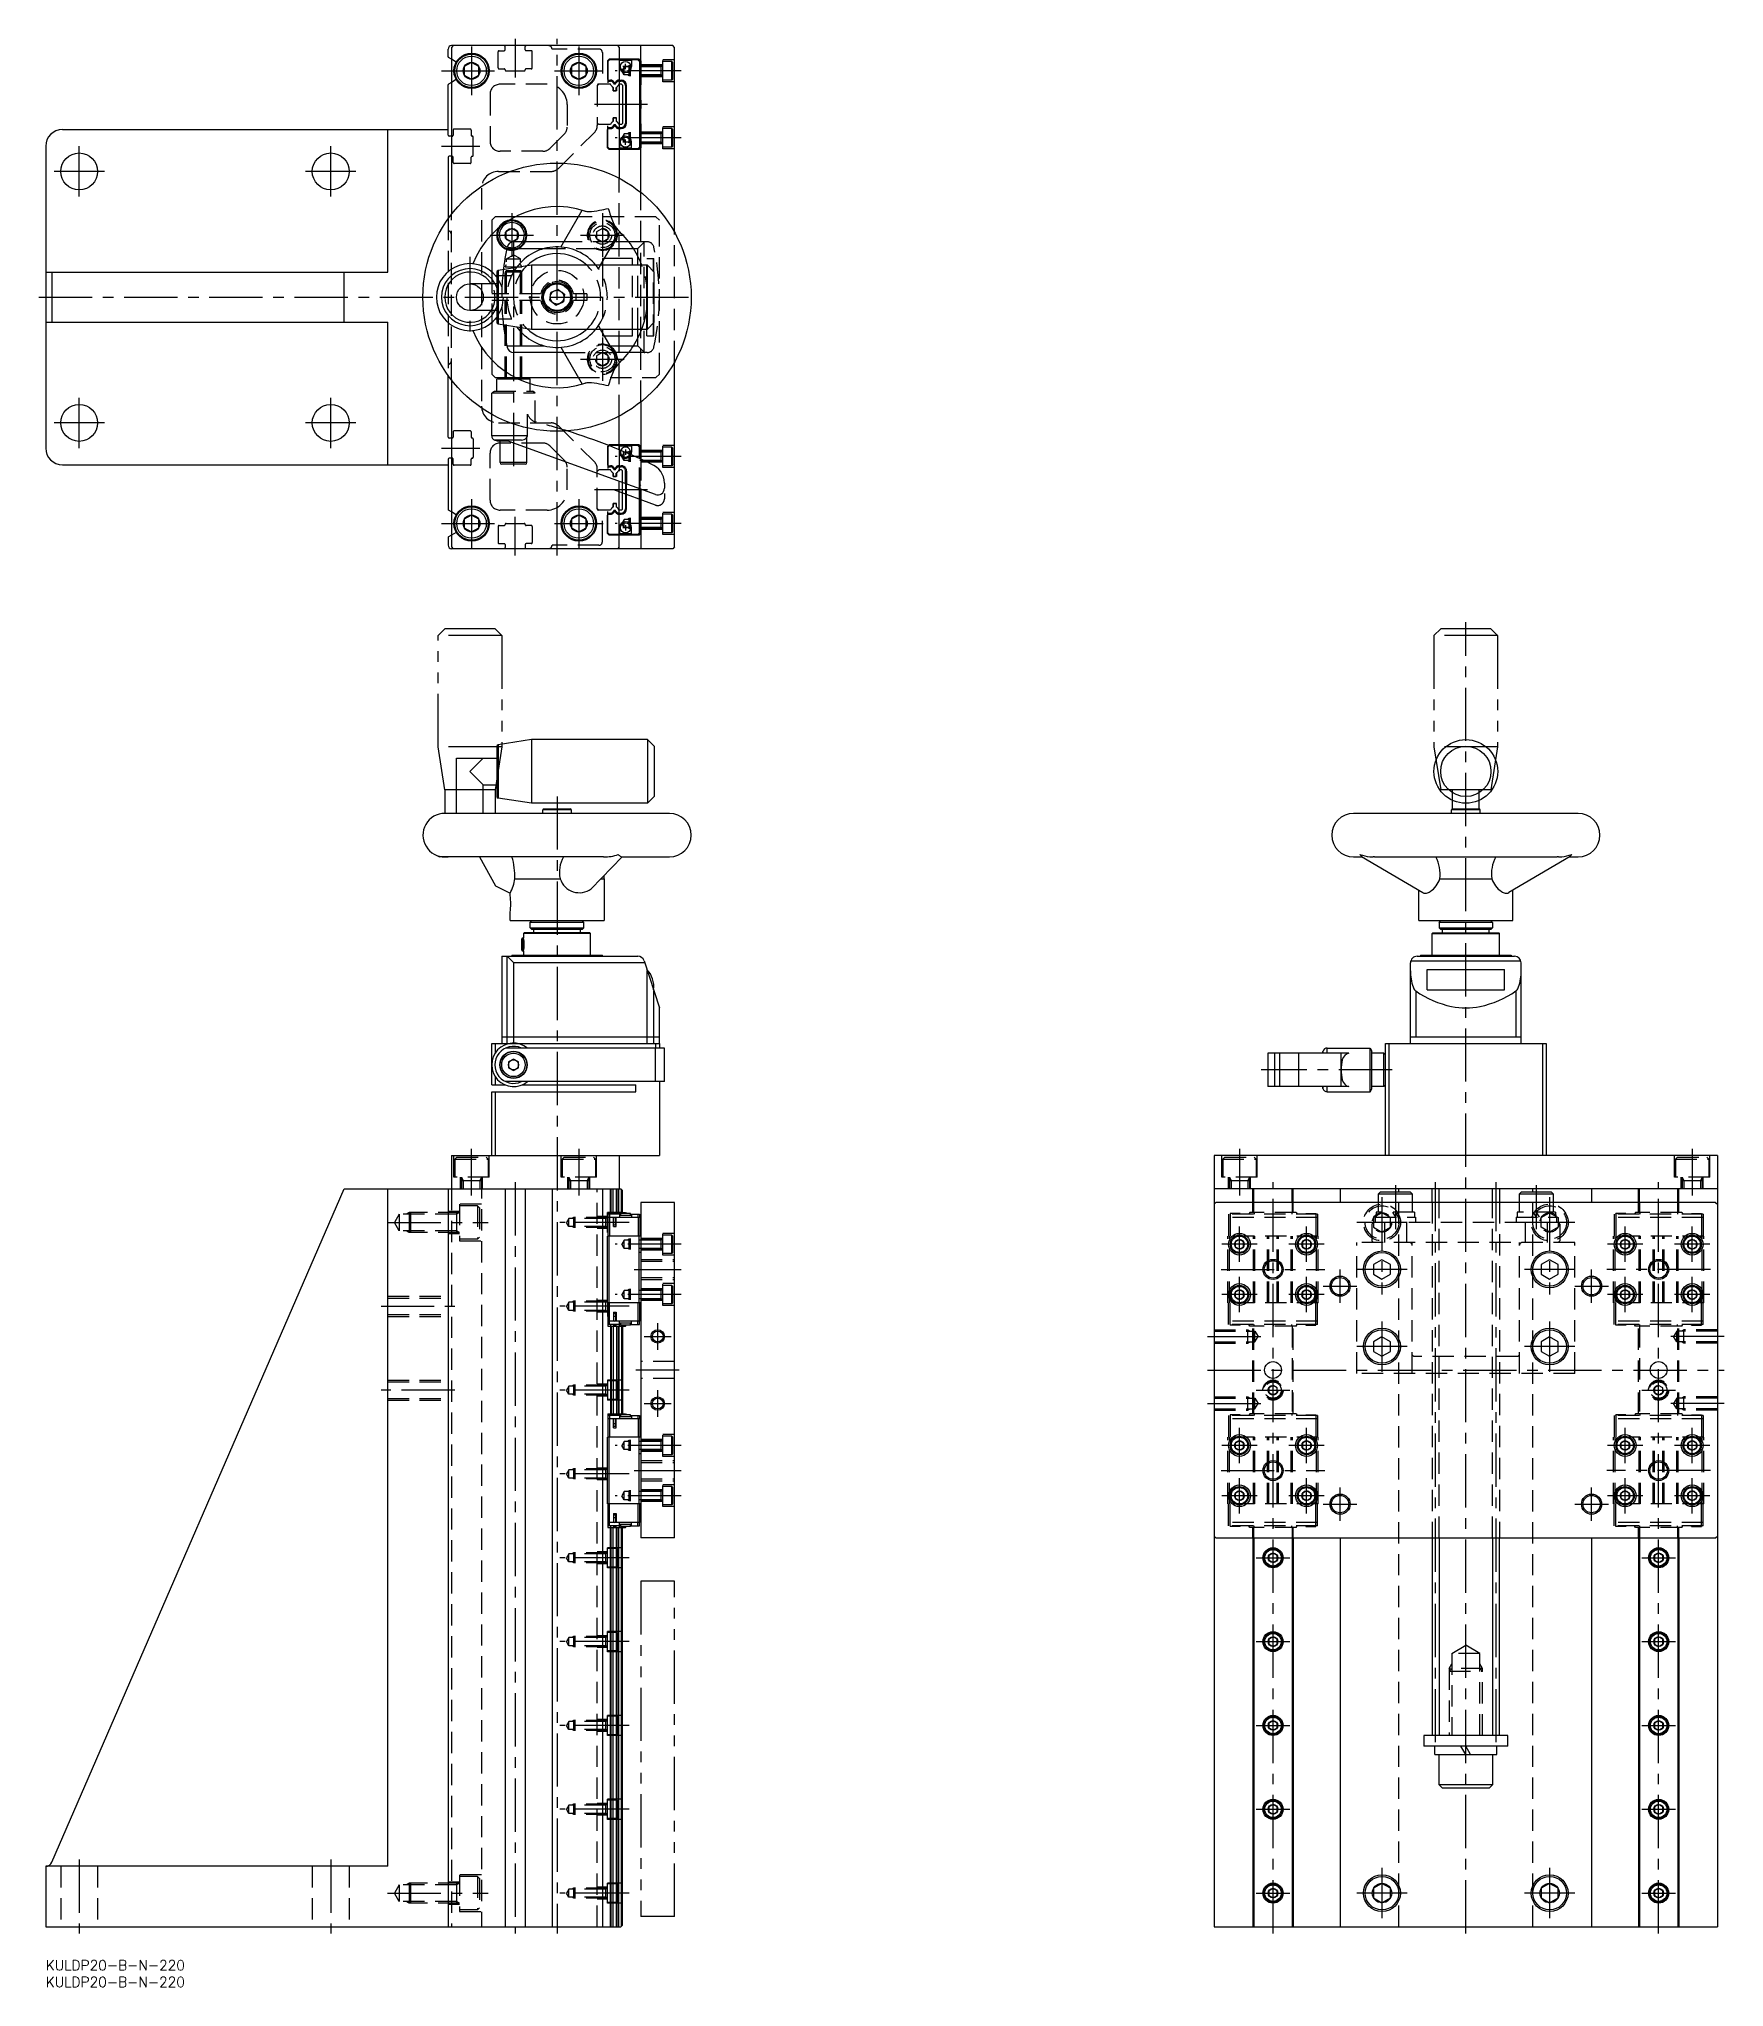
# Model space of a CAD drawing. Extents: x -2 to 500, y -8 to 573.
import ezdxf

# ---------------------------------------------------------------- set-up
doc = ezdxf.new("R2010")
doc.units = 0
doc.header["$LTSCALE"] = 0.5
for name, pattern in [('CENTER', [50.8, 31.75, -6.35, 6.35, -6.35]), ('DASHED', [19.05, 12.7, -6.35]), ('PHANTOM', [63.5, 31.75, -6.35, 6.35, -6.35, 6.35, -6.35])]:
    doc.linetypes.add(name, pattern=pattern)
for name, color, linetype in [('MSM_CENTER', 1, 'CENTER'), ('MSM_CONTINUOUS', 7, 'CONTINUOUS'), ('MSM_DASHED', 4, 'DASHED'), ('MSM_IMAGINARY', 6, 'PHANTOM'), ('MSM_NARROW', 5, 'CONTINUOUS'), ('MSM_PART_NUMBER', 7, 'CONTINUOUS')]:
    doc.layers.add(name, color=color, linetype=linetype)
doc.styles.get("Standard").update_dxf_attribs({"font": 'txt.shx', "height": 3, "bigfont": 'bigfont.shx'})

# ---------------------------------------------------------------- blocks, each defined once
blk = doc.blocks.new('*U2')
at = {"layer": 'MSM_PART_NUMBER'}
blk.add_text('KULDP20-B-N-220', height=3, dxfattribs=at).set_placement((0, -3))
blk = doc.blocks.new('*U3')
at = {"layer": 'MSM_PART_NUMBER'}
blk.add_text('KULDP20-B-N-220', height=3, dxfattribs=at).set_placement((0, -8))

msp = doc.modelspace()

# ---------------------------------------------------------------- linework, layer by layer
at = {"layer": 'MSM_CENTER'}
for p, q in [((127, 570.68), (127, 556.18)), ((140, 572.93), (140, 561.43)), ((152.5, 418.93), (152.5, 572.93)), ((159, 570.68), (159, 556.18)), ((118, 563.43), (134.25, 563.43)), ((151.75, 563.43), (166.25, 563.43)), ((189.5, 563.43), (169.79, 563.43)), ((179.5, 553.43), (162.5, 553.43)), ((10, 525.93), (10, 540.93)), ((85, 525.93), (85, 540.93)), ((118, 540.93), (129.5, 540.93)), ((189.5, 543.43), (169.79, 543.43)), ((17.5, 533.43), (2.5, 533.43)), ((92.5, 533.43), (77.5, 533.43)), ((139, 520.93), (139, 507.93)), ((166, 520.93), (166, 507.93)), ((132.5, 514.43), (145.5, 514.43)), ((139.5, 512.19), (139.5, 444.13)), ((159.5, 514.43), (172.5, 514.43)), ((126.5, 507.93), (126.5, 483.93)), ((-2, 495.93), (194.5, 495.93)), ((166, 483.93), (166, 470.93)), ((159.5, 477.43), (172.5, 477.43)), ((10, 450.93), (10, 465.93)), ((85, 450.93), (85, 465.93)), ((17.5, 458.43), (2.5, 458.43)), ((92.5, 458.43), (77.5, 458.43)), ((118, 450.93), (129.5, 450.93)), ((189.5, 448.43), (169.79, 448.43)), ((179.5, 438.43), (162.5, 438.43)), ((127, 435.68), (127, 421.18)), ((140, 418.93), (140, 430.43)), ((159, 435.68), (159, 421.18)), ((118, 428.43), (134.25, 428.43)), ((151.75, 428.43), (166.25, 428.43)), ((189.5, 428.43), (169.79, 428.43)), ((423.49, 8), (423.49, 399)), ((152.5, 347.05), (152.5, 8)), ((401.49, 265.5), (362.49, 265.5)), ((127, 228), (127, 242)), ((159, 242), (159, 228)), ((355.99, 242), (355.99, 228)), ((490.99, 242), (490.99, 228)), ((140, 232), (140, 8)), ((365.99, 8), (365.99, 232)), ((398.49, 227.5), (398.49, 198.5)), ((402.49, 231.1), (402.49, 218)), ((414.49, 65), (414.49, 232)), ((432.49, 65), (432.49, 232)), ((444.49, 231.1), (444.49, 218)), ((448.49, 227.5), (448.49, 198.5)), ((480.99, 8), (480.99, 232)), ((101.98, 220), (132, 220)), ((174, 220), (153.29, 220)), ((355.99, 208.25), (355.99, 218.75)), ((375.99, 208.25), (375.99, 218.75)), ((405.99, 220), (390.99, 220)), ((455.99, 220), (440.99, 220)), ((470.99, 208.25), (470.99, 218.75)), ((490.99, 208.25), (490.99, 218.75)), ((189.5, 213.5), (169.79, 213.5)), ((361.24, 213.5), (350.74, 213.5)), ((381.24, 213.5), (370.74, 213.5)), ((476.24, 213.5), (465.74, 213.5)), ((496.24, 213.5), (485.74, 213.5)), ((175.5, 206), (189.5, 206)), ((350.49, 206), (381.49, 206)), ((355.99, 193.25), (355.99, 203.75)), ((375.99, 193.25), (375.99, 203.75)), ((385.99, 196), (385.99, 206)), ((405.99, 206), (390.99, 206)), ((455.99, 206), (440.99, 206)), ((460.99, 196), (460.99, 206)), ((496.49, 206), (465.49, 206)), ((470.99, 193.25), (470.99, 203.75)), ((490.99, 193.25), (490.99, 203.75)), ((189.5, 198.5), (169.79, 198.5)), ((361.24, 198.5), (350.74, 198.5)), ((381.24, 198.5), (370.74, 198.5)), ((380.99, 201), (390.99, 201)), ((455.99, 201), (465.99, 201)), ((476.24, 198.5), (465.74, 198.5)), ((496.24, 198.5), (485.74, 198.5)), ((100, 195), (122, 195)), ((174, 195), (153.29, 195)), ((178.5, 186), (186.5, 186)), ((182.5, 182), (182.5, 190)), ((346.49, 186), (363.52, 186)), ((398.49, 190.5), (398.49, 175.5)), ((448.49, 190.5), (448.49, 175.5)), ((500.49, 186), (483.45, 186)), ((405.99, 183), (390.99, 183)), ((455.99, 183), (440.99, 183)), ((188.94, 176), (175.96, 176)), ((346.49, 176), (500.49, 176)), ((122, 170), (100, 170)), ((174, 170), (153.29, 170)), ((182.5, 162), (182.5, 170)), ((360.99, 170), (370.99, 170)), ((475.99, 170), (485.99, 170)), ((178.5, 166), (186.5, 166)), ((346.49, 166), (363.52, 166)), ((500.49, 166), (483.45, 166)), ((355.99, 148.25), (355.99, 158.75)), ((375.99, 148.25), (375.99, 158.75)), ((470.99, 148.25), (470.99, 158.75)), ((490.99, 148.25), (490.99, 158.75)), ((189.5, 153.5), (169.79, 153.5)), ((361.24, 153.5), (350.74, 153.5)), ((381.24, 153.5), (370.74, 153.5)), ((476.24, 153.5), (465.74, 153.5)), ((496.24, 153.5), (485.74, 153.5)), ((175.5, 146), (189.5, 146)), ((350.49, 146), (381.49, 146)), ((496.49, 146), (465.49, 146)), ((174, 145), (153.29, 145)), ((355.99, 133.25), (355.99, 143.75)), ((375.99, 133.25), (375.99, 143.75)), ((385.99, 131), (385.99, 141)), ((460.99, 131), (460.99, 141)), ((470.99, 133.25), (470.99, 143.75)), ((490.99, 133.25), (490.99, 143.75)), ((189.5, 138.5), (169.79, 138.5)), ((361.24, 138.5), (350.74, 138.5)), ((381.24, 138.5), (370.74, 138.5)), ((380.99, 136), (390.99, 136)), ((455.99, 136), (465.99, 136)), ((476.24, 138.5), (465.74, 138.5)), ((496.24, 138.5), (485.74, 138.5)), ((174, 120), (153.29, 120)), ((360.99, 120), (370.99, 120)), ((475.99, 120), (485.99, 120)), ((174, 95), (153.29, 95)), ((360.99, 95), (370.99, 95)), ((475.99, 95), (485.99, 95)), ((174, 70), (153.29, 70)), ((360.99, 70), (370.99, 70)), ((475.99, 70), (485.99, 70)), ((174, 45), (153.29, 45)), ((360.99, 45), (370.99, 45)), ((475.99, 45), (485.99, 45)), ((10, 30), (10, 8)), ((85, 30), (85, 8)), ((398.49, 27.5), (398.49, 12.5)), ((448.49, 27.5), (448.49, 12.5)), ((101.98, 20), (132, 20)), ((174, 20), (153.29, 20)), ((360.99, 20), (370.99, 20)), ((405.99, 20), (390.99, 20)), ((455.99, 20), (440.99, 20)), ((475.99, 20), (485.99, 20))]:
    msp.add_line(p, q, dxfattribs=at)
at = {"layer": 'MSM_CONTINUOUS'}
for p, q in [((120, 567.64), (120, 569.93)), ((121.5, 570.93), (121, 570.43)), ((121.5, 570.93), (121, 570.93)), ((121, 570.43), (121, 520.7)), ((177.5, 570.93), (121.5, 570.93)), ((170.5, 570.93), (171, 570.43)), ((171, 570.43), (171, 531.39)), ((177.5, 527.15), (177.5, 570.93)), ((187, 570.93), (177.5, 570.93)), ((187.5, 570.43), (187, 570.93)), ((187.5, 515.29), (187.5, 570.43)), ((121, 566.89), (120.15, 567.38)), ((127, 565.93), (124.83, 564.68)), ((124.83, 564.68), (124.83, 562.18)), ((129.17, 564.68), (127, 565.93)), ((129.17, 562.18), (129.17, 564.68)), ((159, 565.93), (156.83, 564.68)), ((156.83, 564.68), (156.83, 562.18)), ((161.17, 564.68), (159, 565.93)), ((161.17, 562.18), (161.17, 564.68)), ((177, 566.93), (171, 566.93)), ((176.7, 566.73), (171, 566.73)), ((171.1, 566.68), (171, 566.68)), ((171.1, 564.73), (171.1, 566.68)), ((174.7, 566.48), (171.1, 566.48)), ((173.7, 564.73), (172.1, 564.73)), ((172.9, 563.93), (172.9, 565.53)), ((176.6, 566.68), (174.7, 566.68)), ((174.7, 566.68), (174.7, 564.73)), ((177.1, 566.18), (176.6, 566.68)), ((177.2, 566.23), (176.7, 566.73)), ((177.5, 566.43), (177, 566.93)), ((177.1, 566.18), (177.1, 540.68)), ((177.2, 566.23), (177.2, 540.63)), ((177.5, 566.43), (177.5, 559.23)), ((120, 544.23), (120, 559.21)), ((121, 559.96), (120.15, 559.47)), ((124.83, 562.18), (127, 560.93)), ((127, 560.93), (129.17, 562.18)), ((156.83, 562.18), (159, 560.93)), ((159, 560.93), (161.17, 562.18)), ((171.7, 559.43), (171, 559.43)), ((171.01, 560.66), (171.01, 560.36)), ((171.01, 560.66), (171.63, 560.66)), ((171.01, 560.36), (171.63, 560.36)), ((171.63, 560.36), (171.63, 560.66)), ((172, 559.13), (171.7, 559.43)), ((172, 559.13), (172, 547.73)), ((172.93, 559.06), (172.93, 547.8)), ((172.93, 559.06), (173.23, 559.06)), ((173.23, 547.8), (173.23, 559.06)), ((177.25, 558.83), (177.5, 559.23)), ((177.25, 558.83), (177.25, 548.03)), ((173.23, 553.43), (172.93, 553.43)), ((177.5, 554.63), (177.25, 555.03)), ((177.5, 552.23), (177.25, 551.83)), ((177.5, 554.63), (177.5, 552.23)), ((171.7, 547.43), (171, 547.43)), ((171.01, 546.2), (171.01, 546.5)), ((171.01, 546.5), (171.63, 546.5)), ((171.01, 546.2), (171.63, 546.2)), ((171.63, 546.5), (171.63, 546.2)), ((172, 547.73), (171.7, 547.43)), ((172.93, 547.8), (173.23, 547.8)), ((177.25, 548.03), (177.5, 547.63)), ((177.5, 547.63), (177.5, 540.43)), ((0, 540.93), (0, 450.93)), ((5, 545.93), (120, 545.93)), ((102, 503.43), (102, 545.93)), ((121, 543.93), (120.3, 543.93)), ((171.1, 542.13), (171.1, 540.18)), ((174.7, 540.38), (171.1, 540.38)), ((173.7, 542.13), (172.1, 542.13)), ((172.9, 541.33), (172.9, 542.93)), ((174.7, 540.18), (174.7, 542.13)), ((177.1, 540.68), (176.6, 540.18)), ((177.2, 540.63), (176.7, 540.13)), ((177.5, 540.43), (177, 539.93)), ((120, 537.63), (120, 519.37)), ((121, 537.93), (120.3, 537.93)), ((171.1, 540.18), (171, 540.18)), ((176.7, 540.13), (171, 540.13)), ((177, 539.93), (171, 539.93)), ((176.6, 540.18), (174.7, 540.18)), ((158.85, 519.93), (140.13, 519.93)), ((153.63, 510.88), (159.97, 521.87)), ((133, 514.6), (133, 503.53)), ((139, 516.43), (137.27, 515.43)), ((137.27, 515.43), (137.27, 513.43)), ((137.27, 513.43), (139, 512.43)), ((140.73, 515.43), (139, 516.43)), ((139, 512.43), (140.73, 513.43)), ((154.52, 512.43), (139.59, 512.43)), ((140.73, 513.43), (140.73, 515.43)), ((165.49, 505.43), (171.23, 515.37)), ((173.87, 512.43), (169.53, 512.43)), ((144.84, 505.43), (134.93, 503.88)), ((137.54, 510.43), (137.63, 510.86)), ((137.54, 510.43), (148.67, 510.43)), ((179.5, 505.43), (144.84, 505.43)), ((144.84, 505.43), (144.84, 486.43)), ((166, 506.31), (166, 505.43)), ((175, 507.43), (166.65, 507.43)), ((168.38, 510.43), (175.28, 510.43)), ((175, 505.43), (175, 507.43)), ((176.55, 505.43), (176.55, 508.21)), ((181.5, 503.43), (179.5, 505.43)), ((179.5, 486.43), (179.5, 505.43)), ((0, 503.43), (102, 503.43)), ((1.83, 503.43), (1.83, 488.43)), ((88.98, 488.43), (88.98, 503.43)), ((134.5, 499.93), (126.5, 499.93)), ((134.1, 502.43), (134.5, 502.43)), ((134.5, 503.38), (134.5, 488.47)), ((134.93, 503.88), (134.93, 487.98)), ((150.57, 499.72), (150.42, 500.03)), ((151.19, 499.97), (151.08, 500.3)), ((181.5, 488.43), (181.5, 503.43)), ((150.32, 495.03), (150.63, 497.36)), ((150.32, 495.03), (152.19, 493.59)), ((152.81, 498.26), (150.63, 497.36)), ((152.19, 493.59), (154.37, 494.49)), ((152.81, 498.26), (154.68, 496.83)), ((154.68, 496.83), (154.37, 494.49)), ((179.3, 492.64), (179.3, 499.21)), ((-0.02, 488.43), (1.82, 488.43)), ((1.83, 488.43), (102, 488.43)), ((102, 445.93), (102, 488.43)), ((134.5, 491.93), (126.5, 491.93)), ((133, 488.33), (133, 477.25)), ((134.1, 489.43), (134.5, 489.43)), ((179.5, 486.43), (181.5, 488.43)), ((134.93, 487.98), (144.84, 486.43)), ((144.84, 486.43), (179.5, 486.43)), ((171.23, 476.48), (165.49, 486.43)), ((166, 486.43), (166, 485.54)), ((166.65, 484.43), (175, 484.43)), ((175, 484.43), (175, 486.43)), ((176.55, 483.65), (176.55, 486.43)), ((137.54, 481.43), (148.67, 481.43)), ((137.54, 481.43), (137.63, 481)), ((154.52, 479.43), (139.59, 479.43)), ((153.63, 480.97), (159.97, 469.98)), ((168.38, 481.43), (175.28, 481.43)), ((173.87, 479.43), (169.53, 479.43)), ((187.5, 421.43), (187.5, 476.56)), ((120, 454.23), (120, 472.73)), ((121, 471.39), (121, 421.43)), ((140.13, 471.93), (158.85, 471.93)), ((144.5, 471.43), (141.15, 471.43)), ((144.5, 471.43), (144, 471.93)), ((144.5, 470.14), (144.5, 471.43)), ((133, 454.57), (133, 461)), ((171, 450.44), (171, 460.46)), ((177.5, 464.7), (177.5, 447.59)), ((121, 453.93), (120.3, 453.93)), ((143.65, 454.57), (133, 454.57)), ((141.86, 453.31), (133.97, 453.31)), ((181.82, 437.05), (137.14, 453.31)), ((143.5, 446.63), (143.5, 454.07)), ((143.65, 454.57), (143.65, 456.92)), ((120, 447.63), (120, 432.64)), ((121, 447.93), (120.3, 447.93)), ((138.03, 452.99), (135.4, 452.99)), ((135.5, 446.63), (135.5, 452.99)), ((177, 451.93), (171, 451.93)), ((176.7, 451.73), (171, 451.73)), ((171.1, 451.68), (171, 451.68)), ((171.1, 450.4), (171.1, 451.68)), ((174.7, 451.48), (171.1, 451.48)), ((173.7, 449.73), (172.1, 449.73)), ((172.9, 450.53), (172.9, 448.93)), ((176.6, 451.68), (174.7, 451.68)), ((174.7, 451.68), (174.7, 449.73)), ((177.1, 451.18), (176.6, 451.68)), ((177.2, 451.23), (176.7, 451.73)), ((177.5, 451.43), (177, 451.93)), ((177.1, 447.78), (177.1, 451.18)), ((177.2, 447.73), (177.2, 451.23)), ((5, 445.93), (120, 445.93)), ((143.5, 446.63), (135.5, 446.63)), ((143, 446.13), (136, 446.13)), ((171, 421.43), (171, 440.98)), ((172, 432.73), (172, 440.62)), ((172.93, 440.28), (172.93, 432.8)), ((173.23, 438.43), (172.93, 438.43)), ((173.23, 432.8), (173.23, 440.17)), ((177.1, 425.68), (177.1, 438.76)), ((177.2, 425.63), (177.2, 438.73)), ((177.25, 433.03), (177.25, 438.71)), ((177.5, 437.23), (177.25, 436.83)), ((177.5, 438.62), (177.5, 420.93)), ((184.5, 440.51), (184.5, 438.93)), ((121, 431.89), (120.15, 432.38)), ((127, 430.93), (124.83, 429.68)), ((129.17, 429.68), (127, 430.93)), ((159, 430.93), (156.83, 429.68)), ((161.17, 429.68), (159, 430.93)), ((171.7, 432.43), (171, 432.43)), ((171.01, 431.2), (171.01, 431.5)), ((171.01, 431.5), (171.63, 431.5)), ((171.01, 431.2), (171.63, 431.2)), ((171.63, 431.5), (171.63, 431.2)), ((172, 432.73), (171.7, 432.43)), ((172.93, 432.8), (173.23, 432.8)), ((177.25, 433.03), (177.5, 432.63)), ((120, 424.21), (120, 421.93)), ((121, 424.96), (120.15, 424.47)), ((124.83, 429.68), (124.83, 427.18)), ((124.83, 427.18), (127, 425.93)), ((127, 425.93), (129.17, 427.18)), ((129.17, 427.18), (129.17, 429.68)), ((156.83, 429.68), (156.83, 427.18)), ((156.83, 427.18), (159, 425.93)), ((159, 425.93), (161.17, 427.18)), ((161.17, 427.18), (161.17, 429.68)), ((171.1, 425.18), (171, 425.18)), ((176.7, 425.13), (171, 425.13)), ((177, 424.93), (171, 424.93)), ((171.1, 427.13), (171.1, 425.18)), ((174.7, 425.38), (171.1, 425.38)), ((173.7, 427.13), (172.1, 427.13)), ((172.9, 427.93), (172.9, 426.33)), ((174.7, 425.18), (174.7, 427.13)), ((176.6, 425.18), (174.7, 425.18)), ((177.1, 425.68), (176.6, 425.18)), ((177.2, 425.63), (176.7, 425.13)), ((177.5, 425.43), (177, 424.93)), ((121, 421.43), (121.5, 420.93)), ((187, 420.93), (121, 420.93)), ((171, 421.43), (170.5, 420.93)), ((187.5, 421.43), (187, 420.93)), ((187.5, 421.43), (187, 420.93)), ((134.5, 361.94), (134.5, 347.06)), ((144.83, 364), (134.92, 362.43)), ((134.92, 362.43), (134.92, 346.57)), ((179.5, 364), (144.83, 364)), ((144.83, 364), (144.83, 345)), ((179.5, 364), (179.5, 345)), ((179.5, 364), (181.5, 362)), ((181.5, 362), (181.5, 347)), ((122.5, 342), (122.5, 358.5)), ((122.5, 358.5), (134.5, 358.5)), ((130.5, 358.5), (126.5, 354.5)), ((126.5, 354.5), (130.5, 350.5)), ((130.5, 342), (130.5, 350.5)), ((130.5, 350.5), (134.5, 350.5)), ((144.83, 345), (134.92, 346.57)), ((179.5, 345), (144.83, 345)), ((156.75, 343.05), (148.25, 343.05)), ((148.25, 342), (148.25, 343.05)), ((148.5, 343.3), (156.5, 343.3)), ((156.75, 343.05), (156.75, 342)), ((179.5, 345), (181.5, 347)), ((419.24, 342), (419.24, 343.05)), ((427.74, 343.05), (419.24, 343.05)), ((419.49, 343.3), (419.49, 345.88)), ((419.49, 343.3), (427.49, 343.3)), ((427.48, 343.3), (427.48, 345.88)), ((427.73, 342), (427.73, 343.05)), ((186, 342), (119, 342)), ((456.99, 342), (389.99, 342)), ((116.04, 329.72), (117.43, 329)), ((166.39, 329), (117.43, 329)), ((119.14, 329), (120.04, 329.05)), ((120.04, 329.05), (119.98, 329)), ((129.33, 329), (134.17, 320.43)), ((162.69, 319.47), (171.88, 329)), ((171.88, 329), (186, 329)), ((389.99, 329), (392.7, 329)), ((392.42, 329.17), (410.62, 318.4)), ((396.21, 329), (396.21, 329.01)), ((396.21, 329), (450.77, 329)), ((454.56, 329.17), (436.36, 318.4)), ((450.77, 329), (450.77, 329.01)), ((454.28, 329), (456.99, 329)), ((134.17, 320.43), (138.5, 318.2)), ((139.94, 322.5), (153.43, 322.5)), ((165.61, 322.5), (166.5, 322.5)), ((166.5, 322.5), (166.59, 323.51)), ((166.5, 322.5), (166.5, 310)), ((415.7, 322.5), (431.28, 322.5)), ((138.5, 317.5), (138.5, 318.2)), ((409.49, 310), (409.49, 319.06)), ((437.49, 310), (437.49, 319.06)), ((138.5, 310), (138.5, 312.5)), ((138.5, 310), (166.5, 310)), ((144.5, 309.5), (145, 310)), ((144.5, 307.9), (144.5, 309.5)), ((160.5, 309.5), (144.5, 309.5)), ((144.5, 307.9), (160.5, 307.9)), ((145, 307.4), (144.5, 307.9)), ((160.5, 309.5), (160, 310)), ((160, 307.4), (160.5, 307.9)), ((160.5, 307.9), (160.5, 309.5)), ((409.49, 310), (437.49, 310)), ((415.49, 309.5), (415.99, 310)), ((415.49, 309.5), (415.99, 310)), ((431.49, 309.5), (415.49, 309.5)), ((415.49, 309.5), (415.49, 307.9)), ((415.49, 307.9), (431.49, 307.9)), ((415.49, 307.9), (415.99, 307.4)), ((431.49, 309.5), (430.99, 310)), ((431.49, 307.9), (430.99, 307.4)), ((431.49, 309.5), (431.49, 307.9)), ((142, 304.47), (142.25, 304.9)), ((142, 301.33), (142, 304.47)), ((142.25, 300.9), (142.25, 304.9)), ((142.5, 304.9), (142.25, 304.9)), ((142.5, 306.2), (142.7, 306.4)), ((162.5, 306.2), (142.5, 306.2)), ((142.5, 306.2), (142.5, 304.9)), ((162.3, 306.4), (142.7, 306.4)), ((160, 307.4), (145, 307.4)), ((145.5, 307.4), (145.5, 306.4)), ((159.5, 306.4), (159.5, 307.4)), ((162.3, 306.4), (162.5, 306.2)), ((162.5, 299.7), (162.5, 306.2)), ((413.49, 306.2), (413.69, 306.4)), ((413.49, 306.2), (433.49, 306.2)), ((413.49, 299.7), (413.49, 306.2)), ((413.69, 306.4), (433.29, 306.4)), ((430.99, 307.4), (415.99, 307.4)), ((416.49, 306.4), (416.49, 307.4)), ((430.49, 306.4), (430.49, 307.4)), ((433.49, 306.2), (433.29, 306.4)), ((433.49, 299.7), (433.49, 306.2)), ((136, 299.4), (176.55, 299.4)), ((136, 299.4), (136, 273.4)), ((139.59, 297.4), (137.59, 299.4)), ((137.63, 273.4), (137.63, 299.35)), ((139, 299.7), (166, 299.7)), ((139, 299.7), (139, 299.4)), ((139.59, 273.4), (139.59, 297.4)), ((178.65, 297.4), (139.59, 297.4)), ((142.25, 300.9), (142, 301.33)), ((142.25, 300.9), (142.5, 300.9)), ((142.5, 300.9), (142.5, 299.7)), ((166, 299.4), (166, 299.7)), ((178.45, 298.02), (183, 284.01)), ((406.99, 273.4), (406.99, 297.4)), ((407.09, 298.02), (439.89, 298.02)), ((408.99, 299.4), (437.99, 299.4)), ((409.99, 299.7), (436.99, 299.7)), ((409.99, 299.7), (409.99, 299.4)), ((436.99, 299.7), (436.99, 299.4)), ((439.99, 273.4), (439.99, 297.4)), ((179.41, 273.4), (179.41, 295.05)), ((411.99, 289.4), (411.99, 295.4)), ((411.99, 295.4), (434.99, 295.4)), ((434.99, 289.4), (434.99, 295.4)), ((181.37, 273.4), (181.37, 289.04)), ((408.56, 289.04), (408.56, 275.4)), ((411.99, 289.4), (434.99, 289.4)), ((438.42, 289.04), (438.42, 275.4)), ((183, 273.4), (183, 284.01)), ((133, 273.4), (183, 273.4)), ((133, 261), (133, 273.4)), ((134, 273.4), (134, 270.46)), ((136, 275.4), (183, 275.4)), ((182, 272), (182, 273.4)), ((183, 273.4), (183, 272)), ((399.49, 240), (399.49, 273.4)), ((399.49, 273.4), (447.49, 273.4)), ((400.49, 273.4), (400.49, 240)), ((406.99, 275.4), (439.99, 275.4)), ((446.49, 240), (446.49, 273.4)), ((447.49, 273.4), (447.49, 240)), ((184.5, 272), (137.14, 272)), ((139.5, 268.73), (138, 267.87)), ((138, 267.87), (138, 266.13)), ((141, 267.87), (139.5, 268.73)), ((141, 266.13), (141, 267.87)), ((181.82, 262), (181.82, 272)), ((184.5, 262), (184.5, 272)), ((388.63, 270.5), (364.49, 270.5)), ((364.49, 270.5), (364.49, 260.5)), ((366.49, 260.5), (366.49, 270.5)), ((368.07, 260.5), (368.07, 270.5)), ((373.71, 260.5), (373.71, 270.5)), ((380.87, 270.5), (380.87, 271.03)), ((382.13, 270.5), (382.13, 272)), ((382.13, 272), (394.99, 272)), ((386.27, 260.5), (386.27, 270.5)), ((394.99, 259), (394.99, 272)), ((394.99, 272), (395.49, 271.13)), ((395.49, 259.87), (395.49, 271.13)), ((398.99, 270.5), (395.49, 270.5)), ((398.99, 260.5), (398.99, 270.5)), ((398.99, 270.5), (399.49, 270)), ((134, 263.54), (134, 261)), ((184.5, 262), (137.14, 262)), ((138, 266.13), (139.5, 265.27)), ((139.5, 265.27), (141, 266.13)), ((183, 262), (183, 240)), ((133, 261), (137, 261)), ((133, 259), (176, 259)), ((133, 240), (133, 259)), ((134, 259), (134, 240)), ((142, 261), (176, 261)), ((176, 259), (176, 261)), ((388.63, 260.5), (364.49, 260.5)), ((380.87, 259.97), (380.87, 260.5)), ((382.13, 259), (382.13, 260.5)), ((382.13, 259), (394.99, 259)), ((394.99, 259), (395.49, 259.87)), ((398.99, 260.5), (395.49, 260.5)), ((398.99, 260.5), (399.49, 261)), ((121, 240), (183, 240)), ((121, 240), (121, 230)), ((171, 240), (171, 230)), ((498.49, 240), (348.49, 240)), ((348.49, 240), (348.49, 10)), ((498.49, 240), (498.49, 10)), ((1.83, 29.2), (88.98, 230)), ((88.98, 230), (171.5, 230)), ((88.98, 230), (120, 230)), ((102, 28), (102, 230)), ((120, 230), (120, 10)), ((137, 230), (137, 10)), ((143, 230), (143, 10)), ((151, 230), (151, 10)), ((166, 230), (166, 10)), ((168.44, 222.95), (168.44, 230)), ((168.65, 222.95), (168.65, 230)), ((169.2, 222.95), (169.2, 230)), ((170.2, 222.95), (170.2, 230)), ((170.75, 222.95), (170.75, 230)), ((170.96, 222.95), (170.96, 230)), ((172, 229.5), (171.5, 230)), ((171.7, 222.95), (171.7, 229.8)), ((172, 222.95), (172, 229.5)), ((498.49, 230), (348.49, 230)), ((359.99, 226), (359.99, 230)), ((360.29, 226), (360.29, 230)), ((371.69, 226), (371.69, 230)), ((371.99, 226), (371.99, 230)), ((385.99, 230), (385.99, 226)), ((397.49, 228.5), (398.09, 229.1)), ((397.49, 228.5), (407.49, 228.5)), ((397.49, 226), (397.49, 228.5)), ((398.09, 229.1), (406.89, 229.1)), ((406.89, 229.1), (407.49, 228.5)), ((407.49, 228.5), (407.49, 226)), ((413.49, 226), (413.49, 230)), ((433.49, 230), (433.49, 226)), ((439.49, 228.5), (440.09, 229.1)), ((439.49, 228.5), (449.49, 228.5)), ((439.49, 226), (439.49, 228.5)), ((440.09, 229.1), (448.89, 229.1)), ((448.89, 229.1), (449.49, 228.5)), ((449.49, 228.5), (449.49, 226)), ((460.99, 230), (460.99, 226)), ((474.99, 226), (474.99, 230)), ((475.29, 226), (475.29, 230)), ((486.69, 226), (486.69, 230)), ((486.99, 226), (486.99, 230)), ((167.6, 222.95), (172.93, 222.95)), ((167.6, 222.95), (167.6, 215.95)), ((171.4, 222.45), (167.6, 222.45)), ((177.2, 221.45), (167.6, 221.45)), ((168.1, 222.45), (168.1, 215.95)), ((168.39, 222.45), (168.39, 222.95)), ((169.52, 222.45), (169.26, 222.95)), ((169.3, 218.75), (169.3, 221.45)), ((169.61, 222.45), (169.35, 222.95)), ((169.35, 221.1), (169.35, 219.25)), ((169.61, 222.45), (169.61, 222.45)), ((169.79, 222.45), (170.05, 222.95)), ((169.88, 222.45), (170.14, 222.95)), ((170.05, 219.25), (170.05, 221.1)), ((170.1, 218.75), (170.1, 221.45)), ((171.01, 222.45), (171.01, 222.95)), ((171.1, 222.45), (171.1, 221.45)), ((174.7, 222.05), (171.1, 222.05)), ((171.4, 222.65), (171.4, 222.05)), ((174.4, 222.65), (171.4, 222.65)), ((171.63, 222.95), (171.63, 222.65)), ((172.93, 222.95), (173.11, 222.65)), ((174.4, 222.05), (174.4, 222.65)), ((174.4, 222.45), (177.1, 222.45)), ((174.7, 222.45), (174.7, 221.45)), ((176.6, 222.45), (176.6, 221.45)), ((176.7, 221.45), (176.7, 215.95)), ((177.1, 222.45), (177.1, 221.45)), ((177.2, 221.45), (177.2, 215.95)), ((177.5, 226), (177.5, 126)), ((187.5, 226), (177.5, 226)), ((187.5, 126), (187.5, 226)), ((348.99, 226), (348.49, 225.5)), ((497.99, 226), (348.99, 226)), ((497.99, 226), (498.49, 225.5)), ((167.5, 196.05), (167.5, 215.95)), ((177.5, 215.95), (167.5, 215.95)), ((168, 196.05), (168, 215.95)), ((169.3, 220.65), (169.35, 220.65)), ((169.3, 220.19), (169.35, 220.19)), ((169.3, 218.75), (170.1, 218.75)), ((169.35, 220.05), (170.05, 220.05)), ((169.35, 219.25), (170.05, 219.25)), ((170.05, 220.65), (170.1, 220.65)), ((170.05, 220.19), (170.1, 220.19)), ((177, 196.05), (177, 215.95)), ((177.5, 211.05), (177, 211.05)), ((355.99, 214.93), (354.75, 214.22)), ((354.75, 214.22), (354.75, 212.78)), ((354.75, 212.78), (355.99, 212.06)), ((357.23, 214.22), (355.99, 214.93)), ((355.99, 212.06), (357.23, 212.78)), ((357.23, 212.78), (357.23, 214.22)), ((375.99, 214.93), (374.75, 214.22)), ((374.75, 214.22), (374.75, 212.78)), ((374.75, 212.78), (375.99, 212.06)), ((377.23, 214.22), (375.99, 214.93)), ((375.99, 212.06), (377.23, 212.78)), ((377.23, 212.78), (377.23, 214.22)), ((470.99, 214.93), (469.75, 214.22)), ((469.75, 214.22), (469.75, 212.78)), ((469.75, 212.78), (470.99, 212.06)), ((472.23, 214.22), (470.99, 214.93)), ((470.99, 212.06), (472.23, 212.78)), ((472.23, 212.78), (472.23, 214.22)), ((490.99, 214.93), (489.75, 214.22)), ((489.75, 214.22), (489.75, 212.78)), ((489.75, 212.78), (490.99, 212.06)), ((492.23, 214.22), (490.99, 214.93)), ((490.99, 212.06), (492.23, 212.78)), ((492.23, 212.78), (492.23, 214.22)), ((398.49, 208.89), (395.99, 207.44)), ((395.99, 207.44), (395.99, 204.56)), ((395.99, 204.56), (398.49, 203.11)), ((400.99, 207.44), (398.49, 208.89)), ((398.49, 203.11), (400.99, 204.56)), ((400.99, 204.56), (400.99, 207.44)), ((448.49, 208.89), (445.99, 207.44)), ((445.99, 207.44), (445.99, 204.56)), ((445.99, 204.56), (448.49, 203.11)), ((450.99, 207.44), (448.49, 208.89)), ((448.49, 203.11), (450.99, 204.56)), ((450.99, 204.56), (450.99, 207.44)), ((355.99, 199.93), (354.75, 199.22)), ((354.75, 199.22), (354.75, 197.78)), ((354.75, 197.78), (355.99, 197.06)), ((357.23, 199.22), (355.99, 199.93)), ((355.99, 197.06), (357.23, 197.78)), ((357.23, 197.78), (357.23, 199.22)), ((375.99, 199.93), (374.75, 199.22)), ((374.75, 199.22), (374.75, 197.78)), ((374.75, 197.78), (375.99, 197.06)), ((377.23, 199.22), (375.99, 199.93)), ((375.99, 197.06), (377.23, 197.78)), ((377.23, 197.78), (377.23, 199.22)), ((470.99, 199.93), (469.75, 199.22)), ((469.75, 199.22), (469.75, 197.78)), ((469.75, 197.78), (470.99, 197.06)), ((472.23, 199.22), (470.99, 199.93)), ((470.99, 197.06), (472.23, 197.78)), ((472.23, 197.78), (472.23, 199.22)), ((490.99, 199.93), (489.75, 199.22)), ((489.75, 199.22), (489.75, 197.78)), ((489.75, 197.78), (490.99, 197.06)), ((492.23, 199.22), (490.99, 199.93)), ((490.99, 197.06), (492.23, 197.78)), ((492.23, 197.78), (492.23, 199.22)), ((177.5, 196.05), (167.5, 196.05)), ((167.6, 196.05), (167.6, 189.05)), ((168.1, 189.55), (168.1, 196.05)), ((169.3, 193.25), (169.3, 190.55)), ((169.3, 193.25), (170.1, 193.25)), ((169.3, 191.81), (169.35, 191.81)), ((169.35, 192.75), (169.35, 190.9)), ((170.05, 192.75), (169.35, 192.75)), ((170.05, 191.95), (169.35, 191.95)), ((170.05, 190.9), (170.05, 192.75)), ((170.05, 191.81), (170.1, 191.81)), ((170.1, 193.25), (170.1, 190.55)), ((176.7, 190.55), (176.7, 196.05)), ((177.2, 190.55), (177.2, 196.05)), ((177.2, 190.55), (167.6, 190.55)), ((171.4, 189.55), (167.6, 189.55)), ((167.6, 189.05), (172.93, 189.05)), ((168.39, 189.55), (168.39, 189.05)), ((168.44, 189.05), (168.44, 162.95)), ((168.65, 189.05), (168.65, 162.95)), ((169.2, 189.05), (169.2, 162.95)), ((169.52, 189.55), (169.26, 189.05)), ((169.3, 191.35), (169.35, 191.35)), ((169.61, 189.55), (169.35, 189.05)), ((169.61, 189.55), (169.61, 189.55)), ((169.79, 189.55), (170.05, 189.05)), ((169.88, 189.55), (170.14, 189.05)), ((170.05, 191.35), (170.1, 191.35)), ((170.2, 189.05), (170.2, 162.95)), ((170.75, 189.05), (170.75, 162.95)), ((170.96, 189.05), (170.96, 162.95)), ((171.01, 189.55), (171.01, 189.05)), ((171.1, 189.55), (171.1, 190.55)), ((174.7, 189.95), (171.1, 189.95)), ((171.4, 189.95), (171.4, 189.35)), ((174.4, 189.35), (171.4, 189.35)), ((171.63, 189.05), (171.63, 189.35)), ((171.7, 189.05), (171.7, 162.95)), ((172, 189.05), (172, 162.95)), ((172.93, 189.05), (173.11, 189.35)), ((174.4, 189.35), (174.4, 189.95)), ((174.4, 189.55), (177.1, 189.55)), ((174.7, 189.55), (174.7, 190.55)), ((176.6, 189.55), (176.6, 190.55)), ((177.1, 189.55), (177.1, 190.55)), ((398.49, 185.89), (395.99, 184.44)), ((395.99, 184.44), (395.99, 181.56)), ((395.99, 181.56), (398.49, 180.11)), ((400.99, 184.44), (398.49, 185.89)), ((398.49, 180.11), (400.99, 181.56)), ((400.99, 181.56), (400.99, 184.44)), ((448.49, 185.89), (445.99, 184.44)), ((445.99, 184.44), (445.99, 181.56)), ((445.99, 181.56), (448.49, 180.11)), ((450.99, 184.44), (448.49, 185.89)), ((448.49, 180.11), (450.99, 181.56)), ((450.99, 181.56), (450.99, 184.44)), ((167.6, 162.95), (167.6, 155.95)), ((167.6, 162.95), (172.93, 162.95)), ((168.39, 162.45), (168.39, 162.95)), ((169.52, 162.45), (169.26, 162.95)), ((169.61, 162.45), (169.35, 162.95)), ((169.79, 162.45), (170.05, 162.95)), ((169.88, 162.45), (170.14, 162.95)), ((171.01, 162.45), (171.01, 162.95)), ((171.63, 162.95), (171.63, 162.65)), ((172.93, 162.95), (173.11, 162.65)), ((171.4, 162.45), (167.6, 162.45)), ((177.2, 161.45), (167.6, 161.45)), ((168.1, 162.45), (168.1, 155.95)), ((169.3, 158.75), (169.3, 161.45)), ((169.3, 160.65), (169.35, 160.65)), ((169.3, 160.19), (169.35, 160.19)), ((169.3, 158.75), (170.1, 158.75)), ((169.35, 161.1), (169.35, 159.25)), ((169.35, 160.05), (170.05, 160.05)), ((169.35, 159.25), (170.05, 159.25)), ((169.61, 162.45), (169.61, 162.45)), ((170.05, 159.25), (170.05, 161.1)), ((170.05, 160.65), (170.1, 160.65)), ((170.05, 160.19), (170.1, 160.19)), ((170.1, 158.75), (170.1, 161.45)), ((171.1, 162.45), (171.1, 161.45)), ((174.7, 162.05), (171.1, 162.05)), ((171.4, 162.65), (171.4, 162.05)), ((174.4, 162.65), (171.4, 162.65)), ((174.4, 162.05), (174.4, 162.65)), ((174.4, 162.45), (177.1, 162.45)), ((174.7, 162.45), (174.7, 161.45)), ((176.6, 162.45), (176.6, 161.45)), ((176.7, 161.45), (176.7, 155.95)), ((177.1, 162.45), (177.1, 161.45)), ((177.2, 161.45), (177.2, 155.95)), ((167.5, 136.05), (167.5, 155.95)), ((177.5, 155.95), (167.5, 155.95)), ((168, 136.05), (168, 155.95)), ((177, 136.05), (177, 155.95)), ((177.5, 151.05), (177, 151.05)), ((355.99, 154.93), (354.75, 154.22)), ((354.75, 154.22), (354.75, 152.78)), ((354.75, 152.78), (355.99, 152.06)), ((357.23, 154.22), (355.99, 154.93)), ((355.99, 152.06), (357.23, 152.78)), ((357.23, 152.78), (357.23, 154.22)), ((375.99, 154.93), (374.75, 154.22)), ((374.75, 154.22), (374.75, 152.78)), ((374.75, 152.78), (375.99, 152.06)), ((377.23, 154.22), (375.99, 154.93)), ((375.99, 152.06), (377.23, 152.78)), ((377.23, 152.78), (377.23, 154.22)), ((470.99, 154.93), (469.75, 154.22)), ((469.75, 154.22), (469.75, 152.78)), ((469.75, 152.78), (470.99, 152.06)), ((472.23, 154.22), (470.99, 154.93)), ((470.99, 152.06), (472.23, 152.78)), ((472.23, 152.78), (472.23, 154.22)), ((490.99, 154.93), (489.75, 154.22)), ((489.75, 154.22), (489.75, 152.78)), ((489.75, 152.78), (490.99, 152.06)), ((492.23, 154.22), (490.99, 154.93)), ((490.99, 152.06), (492.23, 152.78)), ((492.23, 152.78), (492.23, 154.22)), ((355.99, 139.93), (354.75, 139.22)), ((357.23, 139.22), (355.99, 139.93)), ((375.99, 139.93), (374.75, 139.22)), ((377.23, 139.22), (375.99, 139.93)), ((470.99, 139.93), (469.75, 139.22)), ((472.23, 139.22), (470.99, 139.93)), ((490.99, 139.93), (489.75, 139.22)), ((492.23, 139.22), (490.99, 139.93)), ((177.5, 136.05), (167.5, 136.05)), ((167.6, 136.05), (167.6, 129.05)), ((168.1, 129.55), (168.1, 136.05)), ((176.7, 130.55), (176.7, 136.05)), ((177.2, 130.55), (177.2, 136.05)), ((354.75, 139.22), (354.75, 137.78)), ((354.75, 137.78), (355.99, 137.06)), ((355.99, 137.06), (357.23, 137.78)), ((357.23, 137.78), (357.23, 139.22)), ((374.75, 139.22), (374.75, 137.78)), ((374.75, 137.78), (375.99, 137.06)), ((375.99, 137.06), (377.23, 137.78)), ((377.23, 137.78), (377.23, 139.22)), ((469.75, 139.22), (469.75, 137.78)), ((469.75, 137.78), (470.99, 137.06)), ((470.99, 137.06), (472.23, 137.78)), ((472.23, 137.78), (472.23, 139.22)), ((489.75, 139.22), (489.75, 137.78)), ((489.75, 137.78), (490.99, 137.06)), ((490.99, 137.06), (492.23, 137.78)), ((492.23, 137.78), (492.23, 139.22)), ((177.2, 130.55), (167.6, 130.55)), ((171.4, 129.55), (167.6, 129.55)), ((167.6, 129.05), (172.93, 129.05)), ((168.39, 129.55), (168.39, 129.05)), ((168.44, 10), (168.44, 129.05)), ((168.65, 10), (168.65, 129.05)), ((169.2, 10), (169.2, 129.05)), ((169.52, 129.55), (169.26, 129.05)), ((169.3, 133.25), (169.3, 130.55)), ((169.3, 133.25), (170.1, 133.25)), ((169.3, 131.81), (169.35, 131.81)), ((169.3, 131.35), (169.35, 131.35)), ((169.35, 132.75), (169.35, 130.9)), ((170.05, 132.75), (169.35, 132.75)), ((170.05, 131.95), (169.35, 131.95)), ((169.61, 129.55), (169.35, 129.05)), ((169.61, 129.55), (169.61, 129.55)), ((169.79, 129.55), (170.05, 129.05)), ((169.88, 129.55), (170.14, 129.05)), ((170.05, 130.9), (170.05, 132.75)), ((170.05, 131.81), (170.1, 131.81)), ((170.05, 131.35), (170.1, 131.35)), ((170.1, 133.25), (170.1, 130.55)), ((170.2, 10), (170.2, 129.05)), ((170.75, 10), (170.75, 129.05)), ((170.96, 10), (170.96, 129.05)), ((171.01, 129.55), (171.01, 129.05)), ((171.1, 129.55), (171.1, 130.55)), ((174.7, 129.95), (171.1, 129.95)), ((171.4, 129.95), (171.4, 129.35)), ((174.4, 129.35), (171.4, 129.35)), ((171.63, 129.05), (171.63, 129.35)), ((171.7, 10.2), (171.7, 129.05)), ((172, 10.5), (172, 129.05)), ((172.93, 129.05), (173.11, 129.35)), ((174.4, 129.35), (174.4, 129.95)), ((174.4, 129.55), (177.1, 129.55)), ((174.7, 129.55), (174.7, 130.55)), ((176.6, 129.55), (176.6, 130.55)), ((177.1, 129.55), (177.1, 130.55)), ((187.5, 126), (177.5, 126)), ((348.99, 126), (348.49, 126.5)), ((348.99, 126), (497.99, 126)), ((359.99, 126), (359.99, 10)), ((360.29, 126), (360.29, 10)), ((371.69, 126), (371.69, 10)), ((371.99, 126), (371.99, 10)), ((378.49, 126), (468.49, 126)), ((385.99, 126), (385.99, 10)), ((413.49, 126), (413.49, 67)), ((433.49, 67), (433.49, 126)), ((460.99, 126), (460.99, 10)), ((474.99, 126), (474.99, 10)), ((475.29, 126), (475.29, 10)), ((486.69, 126), (486.69, 10)), ((486.99, 126), (486.99, 10)), ((497.99, 126), (498.49, 126.5)), ((365.99, 121.43), (364.75, 120.72)), ((364.75, 120.72), (364.75, 119.28)), ((364.75, 119.28), (365.99, 118.56)), ((367.23, 120.72), (365.99, 121.43)), ((365.99, 118.56), (367.23, 119.28)), ((367.23, 119.28), (367.23, 120.72)), ((480.99, 121.43), (479.75, 120.72)), ((479.75, 120.72), (479.75, 119.28)), ((479.75, 119.28), (480.99, 118.56)), ((482.23, 120.72), (480.99, 121.43)), ((480.99, 118.56), (482.23, 119.28)), ((482.23, 119.28), (482.23, 120.72)), ((365.99, 96.43), (364.75, 95.72)), ((364.75, 95.72), (364.75, 94.28)), ((364.75, 94.28), (365.99, 93.56)), ((367.23, 95.72), (365.99, 96.43)), ((365.99, 93.56), (367.23, 94.28)), ((367.23, 94.28), (367.23, 95.72)), ((480.99, 96.43), (479.75, 95.72)), ((479.75, 95.72), (479.75, 94.28)), ((479.75, 94.28), (480.99, 93.56)), ((482.23, 95.72), (480.99, 96.43)), ((480.99, 93.56), (482.23, 94.28)), ((482.23, 94.28), (482.23, 95.72)), ((365.99, 71.43), (364.75, 70.72)), ((364.75, 70.72), (364.75, 69.28)), ((367.23, 70.72), (365.99, 71.43)), ((367.23, 69.28), (367.23, 70.72)), ((480.99, 71.43), (479.75, 70.72)), ((479.75, 70.72), (479.75, 69.28)), ((482.23, 70.72), (480.99, 71.43)), ((482.23, 69.28), (482.23, 70.72)), ((364.75, 69.28), (365.99, 68.56)), ((365.99, 68.56), (367.23, 69.28)), ((410.99, 67), (410.99, 63.8)), ((435.99, 67), (410.99, 67)), ((435.99, 63.8), (435.99, 67)), ((479.75, 69.28), (480.99, 68.56)), ((480.99, 68.56), (482.23, 69.28)), ((435.99, 63.8), (410.99, 63.8)), ((414.29, 61.3), (414.29, 63.8)), ((414.29, 61.3), (432.69, 61.3)), ((415.49, 52.3), (415.49, 61.3)), ((423.49, 61.3), (422.04, 63.8)), ((424.93, 61.3), (423.49, 63.8)), ((431.49, 61.3), (431.49, 52.3)), ((432.69, 61.3), (432.69, 63.8)), ((431.49, 52.3), (415.49, 52.3)), ((416.49, 51.3), (415.49, 52.3)), ((431.49, 52.3), (430.49, 51.3)), ((430.49, 51.3), (416.49, 51.3)), ((365.99, 46.43), (364.75, 45.72)), ((364.75, 45.72), (364.75, 44.28)), ((364.75, 44.28), (365.99, 43.56)), ((367.23, 45.72), (365.99, 46.43)), ((365.99, 43.56), (367.23, 44.28)), ((367.23, 44.28), (367.23, 45.72)), ((480.99, 46.43), (479.75, 45.72)), ((479.75, 45.72), (479.75, 44.28)), ((479.75, 44.28), (480.99, 43.56)), ((482.23, 45.72), (480.99, 46.43)), ((480.99, 43.56), (482.23, 44.28)), ((482.23, 44.28), (482.23, 45.72)), ((0, 28), (0, 10)), ((102, 28), (0, 28)), ((365.99, 21.43), (364.75, 20.72)), ((364.75, 20.72), (364.75, 19.28)), ((364.75, 19.28), (365.99, 18.56)), ((367.23, 20.72), (365.99, 21.43)), ((365.99, 18.56), (367.23, 19.28)), ((367.23, 19.28), (367.23, 20.72)), ((398.49, 22.89), (395.99, 21.44)), ((395.99, 21.44), (395.99, 18.56)), ((395.99, 18.56), (398.49, 17.11)), ((400.99, 21.44), (398.49, 22.89)), ((398.49, 17.11), (400.99, 18.56)), ((400.99, 18.56), (400.99, 21.44)), ((448.49, 22.89), (445.99, 21.44)), ((445.99, 21.44), (445.99, 18.56)), ((445.99, 18.56), (448.49, 17.11)), ((450.99, 21.44), (448.49, 22.89)), ((448.49, 17.11), (450.99, 18.56)), ((450.99, 18.56), (450.99, 21.44)), ((480.99, 21.43), (479.75, 20.72)), ((479.75, 20.72), (479.75, 19.28)), ((479.75, 19.28), (480.99, 18.56)), ((482.23, 20.72), (480.99, 21.43)), ((480.99, 18.56), (482.23, 19.28)), ((482.23, 19.28), (482.23, 20.72)), ((0, 10), (171.5, 10)), ((172, 10.5), (171.5, 10)), ((348.49, 10), (498.49, 10))]:
    msp.add_line(p, q, dxfattribs=at)
for centre, radius in [((127, 563.43), 5.25), ((127, 563.43), 5), ((127, 563.43), 4.4), ((127, 563.43), 2.5), ((159, 563.43), 5.25), ((159, 563.43), 5), ((159, 563.43), 4.4), ((159, 563.43), 2.5), ((172.9, 564.73), 1.5), ((172.9, 542.13), 1.5), ((10, 533.43), 5.5), ((85, 533.43), 5.5), ((152.5, 495.93), 40), ((139, 514.43), 2), ((126.5, 495.93), 4), ((152.5, 495.93), 4.25), ((152.5, 495.93), 4), ((152.5, 495.93), 2.04), ((10, 458.43), 5.5), ((85, 458.43), 5.5), ((127, 428.43), 5.25), ((127, 428.43), 5), ((127, 428.43), 4.4), ((127, 428.43), 2.5), ((159, 428.43), 5.25), ((159, 428.43), 5), ((159, 428.43), 4.4), ((159, 428.43), 2.5), ((172.9, 427.13), 1.5), ((423.49, 354.5), 9.5), ((423.49, 354.5), 7.5), ((139.5, 267), 4.1), ((139.5, 267), 4), ((139.5, 267), 3.5), ((139.5, 267), 1.5), ((355.99, 213.5), 3.25), ((355.99, 213.5), 2.75), ((355.99, 213.5), 2.45), ((375.99, 213.5), 3.25), ((375.99, 213.5), 2.75), ((375.99, 213.5), 2.45), ((470.99, 213.5), 3.25), ((470.99, 213.5), 2.75), ((470.99, 213.5), 2.45), ((490.99, 213.5), 3.25), ((490.99, 213.5), 2.75), ((490.99, 213.5), 2.45), ((355.99, 213.5), 1.44), ((375.99, 213.5), 1.44), ((398.49, 206), 5.5), ((398.49, 206), 5), ((448.49, 206), 5.5), ((448.49, 206), 5), ((470.99, 213.5), 1.44), ((490.99, 213.5), 1.44), ((365.99, 206), 2.59), ((385.99, 201), 2.59), ((460.99, 201), 2.59), ((480.99, 206), 2.59), ((355.99, 198.5), 3.25), ((355.99, 198.5), 2.75), ((355.99, 198.5), 2.45), ((355.99, 198.5), 1.44), ((375.99, 198.5), 3.25), ((375.99, 198.5), 2.75), ((375.99, 198.5), 2.45), ((375.99, 198.5), 1.44), ((470.99, 198.5), 3.25), ((470.99, 198.5), 2.75), ((470.99, 198.5), 2.45), ((470.99, 198.5), 1.44), ((490.99, 198.5), 3.25), ((490.99, 198.5), 2.75), ((490.99, 198.5), 2.45), ((490.99, 198.5), 1.44), ((182.5, 186), 1.62), ((398.49, 183), 5.5), ((398.49, 183), 5), ((448.49, 183), 5.5), ((448.49, 183), 5), ((365.99, 176), 2.5), ((480.99, 176), 2.5), ((182.5, 166), 1.62), ((355.99, 153.5), 3.25), ((355.99, 153.5), 2.75), ((355.99, 153.5), 2.45), ((355.99, 153.5), 1.44), ((375.99, 153.5), 3.25), ((375.99, 153.5), 2.75), ((375.99, 153.5), 2.45), ((375.99, 153.5), 1.44), ((470.99, 153.5), 3.25), ((470.99, 153.5), 2.75), ((470.99, 153.5), 2.45), ((470.99, 153.5), 1.44), ((490.99, 153.5), 3.25), ((490.99, 153.5), 2.75), ((490.99, 153.5), 2.45), ((490.99, 153.5), 1.44), ((365.99, 146), 2.59), ((480.99, 146), 2.59), ((355.99, 138.5), 3.25), ((355.99, 138.5), 2.75), ((355.99, 138.5), 2.45), ((355.99, 138.5), 1.44), ((375.99, 138.5), 3.25), ((375.99, 138.5), 2.75), ((375.99, 138.5), 2.45), ((375.99, 138.5), 1.44), ((470.99, 138.5), 3.25), ((470.99, 138.5), 2.75), ((470.99, 138.5), 2.45), ((470.99, 138.5), 1.44), ((490.99, 138.5), 3.25), ((490.99, 138.5), 2.75), ((490.99, 138.5), 2.45), ((490.99, 138.5), 1.44), ((385.99, 136), 2.59), ((460.99, 136), 2.59), ((365.99, 120), 3), ((365.99, 120), 2.75), ((365.99, 120), 2.45), ((480.99, 120), 3), ((480.99, 120), 2.75), ((480.99, 120), 2.45), ((365.99, 120), 1.44), ((480.99, 120), 1.44), ((365.99, 95), 3), ((365.99, 95), 2.75), ((365.99, 95), 2.45), ((365.99, 95), 1.44), ((480.99, 95), 3), ((480.99, 95), 2.75), ((480.99, 95), 2.45), ((480.99, 95), 1.44), ((365.99, 70), 3), ((365.99, 70), 2.75), ((365.99, 70), 2.45), ((365.99, 70), 1.44), ((480.99, 70), 3), ((480.99, 70), 2.75), ((480.99, 70), 2.45), ((480.99, 70), 1.44), ((365.99, 45), 3), ((365.99, 45), 2.75), ((365.99, 45), 2.45), ((480.99, 45), 3), ((480.99, 45), 2.75), ((480.99, 45), 2.45), ((365.99, 45), 1.44), ((480.99, 45), 1.44), ((398.49, 20), 5.5), ((398.49, 20), 5), ((448.49, 20), 5.5), ((448.49, 20), 5), ((365.99, 20), 3), ((365.99, 20), 2.75), ((365.99, 20), 2.45), ((365.99, 20), 1.44), ((398.49, 20), 2.89), ((448.49, 20), 2.89), ((480.99, 20), 3), ((480.99, 20), 2.75), ((480.99, 20), 2.45), ((480.99, 20), 1.44)]:
    msp.add_circle(centre, radius, dxfattribs=at)
for centre, radius, start, end in [((121, 569.93), 1, 90, 180), ((120.3, 567.64), 0.3, 180, 240), ((172.9, 564.73), 1.8, 180, 0), ((120.3, 559.21), 0.3, 120, 180), ((171.01, 559.36), 1.3, 90, 90.23456), ((171.01, 559.36), 1, 90, 90.30493), ((171.63, 559.06), 1.6, 0.00083, 89.99917), ((171.63, 559.06), 1.3, 0, 90), ((171.01, 547.5), 1, 269.69507, 270), ((171.01, 547.5), 1.3, 269.76544, 270), ((171.63, 547.8), 1.3, 270, 0), ((171.63, 547.8), 1.6, 270.00083, 359.99917), ((5, 540.93), 5, 90, 180), ((120.3, 544.23), 0.3, 180, 270), ((172.9, 542.13), 1.8, 0, 180), ((120.3, 537.63), 0.3, 90, 180), ((152.5, 495.93), 27, 72.05448, 158.35502), ((139, 514.43), 3.75, 327.76905, 248.90289), ((139, 514.43), 4.25, 331.92751, 109.40025), ((139, 514.43), 4.5, 333.6122, 99.4877), ((161.82, 525.1), 3.62, 254.06648, 272.38612), ((161.58, 539.48), 18, 271.23705, 281.58365), ((155.91, 573.39), 52.38, 280.2104, 283.08513), ((205.65, 533.55), 39.5, 196.43376, 202.93583), ((175.21, 520.23), 6.29, 199.32297, 222.63653), ((139, 514.43), 4.5, 152.75099, 250.37389), ((139, 514.43), 4.25, 142.83843, 249.92407), ((139.59, 510.43), 2, 90, 167.51311), ((166, 514.43), 4.25, 331.92751, 347.24946), ((166, 514.43), 4.5, 332.73396, 355.5879), ((152.5, 495.93), 27, 20.60072, 47.96129), ((126.5, 495.93), 10, 36.83551, 323.16449), ((205.06, 495.93), 69.06, 167.8803, 174.59946), ((152.5, 495.93), 15, 39.30136, 144.0788), ((152.5, 495.93), 13, 46.95823, 134.48115), ((126.5, 495.93), 8.5, 19.678, 340.322), ((126.5, 495.93), 7.5, 32.23095, 327.76904), ((135, 503.38), 0.5, 98.885, 180), ((152.5, 495.93), 4.6, 116.94828, 107.94828), ((135, 488.47), 0.5, 180, 261.115), ((205.06, 495.93), 69.06, 185.40054, 192.1197), ((152.5, 495.93), 27, 201.64498, 287.96962), ((152.5, 495.93), 15, 215.92265, 320.698), ((152.5, 495.93), 13, 225.52031, 313.04091), ((152.5, 495.93), 27, 312.05007, 339.39902), ((139.59, 481.43), 2, 192.48689, 270), ((166, 477.43), 4.25, 12.74578, 28.07249), ((166, 477.43), 4.5, 4.4121, 26.3878), ((205.65, 458.31), 39.5, 157.06417, 163.56624), ((175.21, 471.62), 6.29, 137.36347, 160.67703), ((161.82, 466.76), 3.62, 87.61388, 105.93352), ((161.58, 452.38), 18, 78.41635, 88.76295), ((155.91, 418.47), 52.38, 76.91487, 79.7896), ((120.3, 454.23), 0.3, 180, 270), ((134.3, 454.57), 1.3, 180, 255.42991), ((139.5, 474.57), 21.97, 255.42991, 259.24484), ((141.77, 455.69), 2.38, 271.93924, 313.65398), ((142.73, 454.58), 0.927, 318.3009, 359.03624), ((102.05, 284.17), 180, 64.14315, 72.71696), ((5, 450.93), 5, 180, 270), ((120.3, 447.63), 0.3, 90, 180), ((172.9, 449.73), 1.5, 333.48898, 160.17423), ((172.9, 449.73), 1.8, 333.95896, 0), ((136, 446.63), 0.5, 180, 270), ((143, 446.63), 0.5, 270, 360), ((178.5, 440.51), 6, 0, 70), ((182.5, 438.93), 2, 250, 360), ((120.3, 432.64), 0.3, 180, 240), ((171.01, 432.5), 1, 269.69507, 270), ((171.01, 432.5), 1.3, 269.76544, 270), ((171.63, 432.8), 1.6, 270.00083, 359.99917), ((171.63, 432.8), 1.3, 270, 0), ((120.3, 424.21), 0.3, 120, 180), ((172.9, 427.13), 1.8, 0, 180), ((121, 421.93), 1, 180, 270), ((135, 361.94), 0.5, 99, 180), ((135, 347.06), 0.5, 180, 261), ((148.5, 343.05), 0.25, 90, 180), ((156.5, 343.05), 0.25, 0, 90), ((419.49, 343.05), 0.25, 90, 180), ((427.49, 343.05), 0.25, 0, 90), ((119, 335.5), 6.5, 90.00689, 271.25006), ((186, 335.5), 6.5, 270, 90), ((389.99, 335.5), 6.5, 90, 270), ((456.99, 335.5), 6.5, 270, 90), ((119.9, 323.04), 20.04, 358.46784, 17.31228), ((161.94, 324.54), 8.75, 149.32921, 193.45945), ((166.41, 342.48), 13.48, 269.91819, 288.71964), ((173.33, 332.2), 3.6, 223.78954, 239.2334), ((171.9, 329.82), 0.816, 239.67989, 268.5219), ((393.67, 330.83), 2.09, 212.41856, 233.02628), ((397.22, 345.91), 17.04, 251.82329, 262.06037), ((395.54, 334.15), 5.16, 262.59055, 273.58342), ((396.22, 326.05), 2.96, 91.07622, 97.06866), ((396.17, 328.95), 0.0718, 56.38157, 89.41297), ((406.02, 324.1), 9.81, 350.61983, 29.96147), ((440.96, 324.1), 9.81, 150.03853, 189.38017), ((450.81, 328.95), 0.0718, 90.58703, 123.61843), ((450.75, 326.05), 2.96, 82.93134, 88.92378), ((451.44, 334.15), 5.16, 266.41658, 277.40945), ((449.75, 345.91), 17.04, 277.93963, 288.17671), ((453.3, 330.83), 2.09, 306.97372, 327.58144), ((126.46, 324.62), 13.64, 331.95299, 351.07234), ((159.16, 324.36), 6.03, 197.94357, 305.84774), ((409.34, 324.26), 6.59, 302.38908, 344.5251), ((437.63, 324.26), 6.59, 195.4749, 237.61092), ((122.16, 314.99), 16.53, 351.3468, 8.73211), ((411.26, 319.28), 1.09, 233.94523, 270.24679), ((411.39, 319.71), 1.52, 265.49671, 283.02622), ((410.76, 322.2), 4.1, 283.68773, 301.04988), ((436.22, 322.2), 4.1, 238.95012, 256.31227), ((435.59, 319.71), 1.52, 256.97378, 274.50329), ((435.71, 319.28), 1.09, 269.75321, 306.05477), ((132.75, 302.9), 9.95, 348.40362, 11.59638), ((176.55, 297.4), 2, 18, 90), ((408.99, 297.4), 2, 90, 180.00002), ((437.99, 297.4), 2, 0, 89.99998), ((174.33, 290.47), 7, 351.2161, 44.7839), ((420.61, 294.71), 13.62, 178.59414, 199.20566), ((426.37, 294.71), 13.62, 340.79434, 1.40586), ((410.55, 291.23), 2.98, 199.46, 223.85051), ((409.27, 290.08), 1.26, 226.49433, 235.45899), ((425.12, 312.66), 28.85, 234.95824, 258.27071), ((421.85, 312.66), 28.85, 281.72929, 305.04176), ((437.71, 290.08), 1.26, 304.54101, 313.50567), ((436.43, 291.23), 2.98, 316.14949, 340.54), ((423.49, 306.64), 22.63, 259.22416, 280.77584), ((139.5, 267), 6.5, 50.28486, 309.71514), ((139.5, 267), 5.53, 64.77544, 295.22456), ((402.13, 265.5), 21.97, 165.42991, 166.84559), ((382.13, 270.7), 1.3, 90, 165.42991), ((398.84, 265.5), 12.55, 166.16856, 193.83144), ((389.4, 267.75), 2.86, 105.7066, 164.773), ((389.4, 263.25), 2.86, 195.227, 254.2934), ((402.13, 265.5), 21.97, 193.15441, 194.57009), ((382.13, 260.3), 1.3, 194.57009, 270), ((169.7, 221.1), 0.35, 0, 180.00002), ((169.7, 190.9), 0.35, 180, 359.99998), ((169.7, 161.1), 0.35, 0, 180.00002), ((169.7, 130.9), 0.35, 180, 359.99998), ((0, 30), 2, 270, 336.53921)]:
    msp.add_arc(centre, radius, start, end, dxfattribs=at)
at = {"layer": 'MSM_DASHED'}
for p, q in [((135.2, 569.43), (136.7, 569.43)), ((137, 569.73), (137, 570.63)), ((143, 569.73), (143, 570.63)), ((144.8, 569.43), (143.3, 569.43)), ((165, 569.93), (151, 569.93)), ((122.45, 566.05), (121, 566.89)), ((134.9, 564.33), (134.9, 569.13)), ((135.2, 564.03), (136.7, 564.03)), ((144.8, 564.03), (143.3, 564.03)), ((145.1, 564.33), (145.1, 569.13)), ((166, 568.93), (166, 559.43)), ((168, 566.93), (167.5, 566.43)), ((167.5, 566.43), (167.5, 560.93)), ((168.1, 566.73), (167.6, 566.23)), ((168.1, 566.68), (167.6, 566.18)), ((167.6, 566.23), (167.6, 559.43)), ((171, 566.93), (168, 566.93)), ((171, 566.73), (168.1, 566.73)), ((171, 566.68), (168.1, 566.68)), ((169.3, 566.73), (169.3, 566.68)), ((170.1, 566.73), (170.1, 566.68)), ((172.5, 564.66), (171.79, 563.43)), ((183.53, 564.66), (172.5, 564.66)), ((172.5, 562.2), (172.5, 564.66)), ((174, 564.93), (173.53, 564.66)), ((174, 561.93), (174, 564.93)), ((184, 564.93), (174, 564.93)), ((174, 564.66), (174.27, 564.93)), ((174, 564.66), (174.27, 564.93)), ((174.27, 564.93), (174.27, 561.93)), ((184, 565.18), (177.5, 565.18)), ((184, 564.93), (183.53, 564.66)), ((183.53, 561.93), (183.53, 564.93)), ((187.5, 566.68), (184, 566.68)), ((184, 560.18), (184, 566.68)), ((186.7, 566.18), (184, 566.18)), ((186.7, 560.68), (186.7, 566.18)), ((186.7, 566.18), (187, 565.88)), ((186.7, 566.18), (187, 565.88)), ((187, 560.98), (187, 565.88)), ((122.45, 560.8), (121, 559.96)), ((149.5, 559.43), (135.5, 559.43)), ((137.3, 563.43), (142.7, 563.43)), ((165, 559.43), (164.5, 558.93)), ((164.5, 559.13), (164.5, 547.17)), ((168.44, 559.43), (164.8, 559.43)), ((167.5, 560.93), (167.6, 560.71)), ((167.6, 560.66), (168.39, 560.66)), ((167.6, 560.36), (168.39, 560.36)), ((168.39, 560.66), (168.39, 560.36)), ((168.65, 559.06), (168.44, 559.43)), ((169.2, 557.43), (169.2, 558.54)), ((169.2, 558.46), (169.25, 558.44)), ((169.25, 558.44), (169.25, 557.48)), ((169.52, 560.01), (169.26, 559.86)), ((169.26, 559.86), (169.35, 559.7)), ((169.61, 559.85), (169.35, 559.7)), ((169.52, 560.01), (169.61, 559.85)), ((169.62, 559.84), (169.61, 559.85)), ((169.61, 559.85), (169.61, 559.85)), ((169.61, 559.85), (169.62, 559.84)), ((169.88, 560.01), (169.79, 559.85)), ((169.79, 559.85), (169.79, 559.85)), ((169.79, 559.85), (170.05, 559.7)), ((169.88, 560.01), (170.14, 559.86)), ((170.05, 559.7), (170.14, 559.86)), ((170.2, 558.46), (170.15, 558.44)), ((170.15, 557.48), (170.15, 558.44)), ((170.2, 558.54), (170.2, 557.43)), ((170.96, 559.43), (170.75, 559.06)), ((171, 559.43), (170.96, 559.43)), ((172.5, 562.2), (171.79, 563.43)), ((183.53, 562.2), (172.5, 562.2)), ((174, 561.93), (173.53, 562.2)), ((174.27, 561.93), (174, 562.2)), ((174.27, 561.93), (174, 562.2)), ((184, 561.93), (174, 561.93)), ((184, 561.68), (177.5, 561.68)), ((184, 561.93), (183.53, 562.2)), ((186.7, 560.68), (184, 560.68)), ((187.5, 560.18), (184, 560.18)), ((187, 560.98), (186.7, 560.68)), ((187, 560.98), (186.7, 560.68)), ((132.5, 556.43), (132.5, 542.43)), ((155.5, 553.43), (155.5, 546.66)), ((170.2, 557.43), (169.2, 557.43)), ((169.25, 557.48), (170.15, 557.48)), ((165, 547.43), (164.5, 547.93)), ((168.44, 547.43), (165, 547.43)), ((167.5, 545.93), (167.6, 546.15)), ((167.6, 540.63), (167.6, 547.43)), ((167.6, 546.5), (168.39, 546.5)), ((167.6, 546.2), (168.39, 546.2)), ((168.39, 546.2), (168.39, 546.5)), ((168.65, 547.8), (168.44, 547.43)), ((169.2, 549.43), (169.2, 548.32)), ((170.2, 549.43), (169.2, 549.43)), ((169.2, 548.39), (169.25, 548.42)), ((169.25, 548.42), (169.25, 549.38)), ((169.25, 549.38), (170.15, 549.38)), ((169.26, 547), (169.35, 547.16)), ((169.52, 546.85), (169.26, 547)), ((169.61, 547.01), (169.35, 547.16)), ((169.52, 546.85), (169.61, 547)), ((169.62, 547.01), (169.61, 547.01)), ((169.61, 547.01), (169.61, 547)), ((169.61, 547), (169.62, 547.01)), ((169.79, 547.01), (170.05, 547.16)), ((169.79, 547.01), (169.79, 547.01)), ((169.88, 546.85), (169.79, 547.01)), ((169.88, 546.85), (170.14, 547)), ((170.05, 547.16), (170.14, 547)), ((170.15, 549.38), (170.15, 548.42)), ((170.2, 548.39), (170.15, 548.42)), ((170.2, 548.32), (170.2, 549.43)), ((170.96, 547.43), (170.75, 547.8)), ((171, 547.43), (170.96, 547.43)), ((187.5, 546.68), (184, 546.68)), ((184, 540.18), (184, 546.68)), ((186.7, 546.18), (184, 546.18)), ((186.7, 540.68), (186.7, 546.18)), ((186.7, 546.18), (187, 545.88)), ((121.2, 543.93), (121, 543.93)), ((121.5, 545.73), (121.5, 544.23)), ((126.6, 546.03), (121.8, 546.03)), ((126.9, 545.73), (126.9, 544.23)), ((127.5, 538.23), (127.5, 543.63)), ((154.62, 544.53), (150.39, 540.31)), ((152.88, 534.31), (163.62, 545.05)), ((167.5, 540.43), (167.5, 545.93)), ((168, 539.93), (167.5, 540.43)), ((168.1, 540.18), (167.6, 540.68)), ((168.1, 540.13), (167.6, 540.63)), ((172.5, 544.66), (171.79, 543.43)), ((172.5, 542.2), (171.79, 543.43)), ((172.5, 542.2), (172.5, 544.66)), ((183.53, 544.66), (172.5, 544.66)), ((183.53, 542.2), (172.5, 542.2)), ((174, 544.93), (173.53, 544.66)), ((174, 541.93), (173.53, 542.2)), ((174, 541.93), (174, 544.93)), ((184, 544.93), (174, 544.93)), ((174, 544.66), (174.27, 544.93)), ((174, 544.66), (174.27, 544.93)), ((174.27, 541.93), (174, 542.2)), ((174.27, 541.93), (174, 542.2)), ((184, 541.93), (174, 541.93)), ((174.27, 544.93), (174.27, 541.93)), ((184, 545.18), (177.5, 545.18)), ((184, 541.68), (177.5, 541.68)), ((183.53, 541.93), (183.53, 544.93)), ((184, 544.93), (183.53, 544.66)), ((184, 541.93), (183.53, 542.2)), ((186.7, 540.68), (184, 540.68)), ((187, 540.98), (186.7, 540.68)), ((187, 540.98), (186.7, 540.68)), ((187, 540.98), (187, 545.88)), ((121.2, 537.93), (121, 537.93)), ((121.5, 536.13), (121.5, 537.63)), ((126.6, 535.83), (121.8, 535.83)), ((126.9, 536.13), (126.9, 537.63)), ((148.27, 539.43), (135.5, 539.43)), ((171, 539.93), (168, 539.93)), ((171, 540.18), (168.1, 540.18)), ((171, 540.13), (168.1, 540.13)), ((169.3, 540.13), (169.3, 540.18)), ((170.1, 540.13), (170.1, 540.18)), ((187.5, 540.18), (184, 540.18)), ((135, 533.43), (150.76, 533.43)), ((171, 460.46), (171, 531.51)), ((130, 528.43), (130, 463.43)), ((177.5, 464.7), (177.5, 527.15)), ((120, 519.25), (120, 472.61)), ((121, 471.27), (121, 520.58)), ((133, 518.93), (134, 519.93)), ((133, 518.93), (133, 514.6)), ((140.13, 519.93), (134, 519.93)), ((182, 519.93), (158.85, 519.93)), ((183, 518.93), (182, 519.93)), ((183, 472.93), (183, 518.93)), ((169.53, 512.43), (154.52, 512.43)), ((166, 516.43), (164.27, 515.43)), ((164.27, 515.43), (164.27, 513.43)), ((164.27, 513.43), (166, 512.43)), ((167.73, 515.43), (166, 516.43)), ((166, 512.43), (167.73, 513.43)), ((167.73, 513.43), (167.73, 515.43)), ((179.41, 512.43), (173.87, 512.43)), ((178.45, 512.33), (176.55, 510.43)), ((178.45, 479.53), (178.45, 512.43)), ((187.5, 476.56), (187.5, 515.29)), ((137, 504.93), (137.43, 505.68)), ((137.43, 507.33), (139.5, 508.52)), ((137.43, 496.93), (137.43, 507.33)), ((137.43, 507.33), (141.57, 507.33)), ((141.57, 507.33), (139.5, 508.52)), ((141.57, 496.93), (141.57, 507.33)), ((142, 504.93), (141.57, 505.68)), ((148.67, 510.43), (168.38, 510.43)), ((164.89, 504.38), (165.49, 505.43)), ((166.65, 507.43), (166, 507.43)), ((166, 507.43), (166, 506.31)), ((166, 505.43), (166, 486.43)), ((175, 486.43), (175, 505.43)), ((175.28, 510.43), (176.55, 510.43)), ((176.55, 508.21), (176.55, 510.43)), ((176.55, 486.43), (176.55, 505.43)), ((179.3, 507.43), (181.33, 507.43)), ((179.3, 499.21), (179.3, 507.43)), ((181.25, 484.43), (181.25, 507.43)), ((181.33, 484.43), (181.33, 507.43)), ((133, 503.53), (133, 488.33)), ((134.5, 502.43), (138.98, 502.43)), ((137, 504.93), (142, 504.93)), ((137, 496.93), (137, 504.93)), ((137, 496.93), (137, 504.93)), ((137.43, 503.93), (137, 503.49)), ((137, 503.49), (142, 503.49)), ((137.43, 503.93), (141.57, 503.93)), ((141.57, 503.93), (142, 503.49)), ((142, 496.93), (142, 504.93)), ((142, 496.93), (142, 504.93)), ((147.6, 496.93), (133, 496.93)), ((147.6, 494.93), (133, 494.93)), ((137, 471.93), (137, 494.93)), ((137.43, 471.93), (137.43, 494.93)), ((141.57, 471.93), (141.57, 494.93)), ((142, 471.93), (142, 494.93)), ((161.42, 496.93), (157.4, 496.93)), ((161.42, 494.93), (157.4, 494.93)), ((158.2, 494.93), (158.2, 496.93)), ((161.42, 496.93), (161.42, 494.93)), ((134.5, 489.43), (138.98, 489.43)), ((179.3, 484.43), (179.3, 492.64)), ((165.49, 486.43), (164.89, 487.47)), ((166, 485.54), (166, 484.43)), ((166, 484.43), (166.65, 484.43)), ((176.55, 481.43), (176.55, 483.65)), ((179.3, 484.43), (181.33, 484.43)), ((133, 477.25), (133, 472.93)), ((154.52, 479.43), (169.53, 479.43)), ((166, 479.43), (164.27, 478.43)), ((164.27, 478.43), (164.27, 476.43)), ((164.27, 476.43), (166, 475.43)), ((167.73, 478.43), (166, 479.43)), ((166, 475.43), (167.73, 476.43)), ((167.73, 476.43), (167.73, 478.43)), ((179.41, 479.43), (173.87, 479.43)), ((175.28, 481.43), (176.55, 481.43)), ((176.55, 481.43), (178.45, 479.53)), ((134, 471.93), (133, 472.93)), ((133, 472.93), (134, 471.93)), ((134, 471.93), (140.13, 471.93)), ((134.5, 471.43), (135, 471.93)), ((141.15, 471.43), (134.5, 471.43)), ((134.5, 467.93), (134.5, 471.43)), ((158.85, 471.93), (182, 471.93)), ((182, 471.93), (183, 472.93)), ((133, 467.43), (133.87, 467.93)), ((133, 467.43), (146, 467.43)), ((133, 461), (133, 467.43)), ((133.87, 467.93), (145.13, 467.93)), ((144.5, 467.93), (144.5, 470.14)), ((146, 467.43), (145.13, 467.93)), ((146, 458.73), (146, 467.43)), ((143.65, 456.92), (143.65, 461.07)), ((121.2, 453.93), (121, 453.93)), ((121.5, 455.73), (121.5, 454.23)), ((126.6, 456.03), (121.8, 456.03)), ((126.9, 455.73), (126.9, 454.23)), ((127.5, 453.63), (127.5, 448.23)), ((135, 458.43), (150.76, 458.43)), ((152.88, 457.55), (163.62, 446.81)), ((121.2, 447.93), (121, 447.93)), ((121.5, 446.13), (121.5, 447.63)), ((126.9, 446.13), (126.9, 447.63)), ((132.5, 435.43), (132.5, 449.43)), ((148.27, 452.43), (135.5, 452.43)), ((154.62, 447.32), (150.39, 451.55)), ((168, 451.93), (167.5, 451.43)), ((167.5, 451.43), (167.5, 445.93)), ((168.1, 451.73), (167.6, 451.23)), ((168.1, 451.68), (167.6, 451.18)), ((167.6, 451.23), (167.6, 444.43)), ((171, 451.93), (168, 451.93)), ((171, 451.73), (168.1, 451.73)), ((171, 451.68), (168.1, 451.68)), ((169.3, 451.73), (169.3, 451.68)), ((170.1, 451.73), (170.1, 451.68)), ((171, 450.44), (171, 440.98)), ((171.1, 449.73), (171.1, 450.4)), ((172.5, 449.66), (171.79, 448.43)), ((172.5, 447.2), (171.79, 448.43)), ((183.53, 449.66), (172.5, 449.66)), ((172.5, 447.2), (172.5, 449.66)), ((174, 449.93), (173.53, 449.66)), ((174, 446.93), (174, 449.93)), ((174, 449.66), (174.27, 449.93)), ((184, 449.93), (174, 449.93)), ((174, 449.66), (174.27, 449.93)), ((174.27, 449.93), (174.27, 446.93)), ((177.1, 438.76), (177.1, 447.78)), ((177.2, 438.73), (177.2, 447.73)), ((184, 450.18), (177.5, 450.18)), ((177.5, 447.59), (177.5, 438.62)), ((183.53, 446.93), (183.53, 449.93)), ((184, 449.93), (183.53, 449.66)), ((187.5, 451.68), (184, 451.68)), ((184, 445.18), (184, 451.68)), ((186.7, 451.18), (184, 451.18)), ((186.7, 451.18), (187, 450.88)), ((186.7, 445.68), (186.7, 451.18)), ((186.7, 451.18), (187, 450.88)), ((187, 445.98), (187, 450.88)), ((126.6, 445.83), (121.8, 445.83)), ((155.5, 438.43), (155.5, 445.2)), ((164.5, 432.73), (164.5, 444.68)), ((165, 444.43), (164.5, 443.93)), ((168.44, 444.43), (165, 444.43)), ((167.5, 445.93), (167.6, 445.71)), ((167.6, 445.66), (168.39, 445.66)), ((167.6, 445.36), (168.39, 445.36)), ((168.39, 445.66), (168.39, 445.36)), ((168.65, 444.06), (168.44, 444.43)), ((169.2, 442.43), (169.2, 443.54)), ((169.2, 443.46), (169.25, 443.44)), ((170.2, 442.43), (169.2, 442.43)), ((169.25, 443.44), (169.25, 442.48)), ((169.25, 442.48), (170.15, 442.48)), ((169.52, 445.01), (169.26, 444.86)), ((169.26, 444.86), (169.35, 444.7)), ((169.61, 444.85), (169.35, 444.7)), ((169.52, 445.01), (169.61, 444.85)), ((169.62, 444.84), (169.61, 444.85)), ((169.61, 444.85), (169.61, 444.85)), ((169.61, 444.85), (169.62, 444.84)), ((169.88, 445.01), (169.79, 444.85)), ((169.79, 444.85), (169.79, 444.85)), ((169.79, 444.85), (170.05, 444.7)), ((169.88, 445.01), (170.14, 444.86)), ((170.05, 444.7), (170.14, 444.86)), ((170.2, 443.46), (170.15, 443.44)), ((170.15, 442.48), (170.15, 443.44)), ((170.2, 443.54), (170.2, 442.43)), ((170.96, 444.43), (170.75, 444.06)), ((171.7, 444.43), (170.96, 444.43)), ((171.01, 445.66), (171.01, 445.36)), ((171.01, 445.66), (171.63, 445.66)), ((171.01, 445.36), (171.63, 445.36)), ((171.63, 445.36), (171.63, 445.66)), ((172, 444.13), (171.7, 444.43)), ((172, 440.62), (172, 444.13)), ((183.53, 447.2), (172.5, 447.2)), ((172.93, 440.28), (172.93, 444.06)), ((172.93, 444.06), (173.23, 444.06)), ((173.23, 444.06), (173.23, 440.17)), ((174, 446.93), (173.53, 447.2)), ((174.27, 446.93), (174, 447.2)), ((174.27, 446.93), (174, 447.2)), ((184, 446.93), (174, 446.93)), ((177.25, 443.83), (177.5, 444.23)), ((177.25, 438.71), (177.25, 443.83)), ((184, 446.68), (177.5, 446.68)), ((184, 446.93), (183.53, 447.2)), ((186.7, 445.68), (184, 445.68)), ((187.5, 445.18), (184, 445.18)), ((187, 445.98), (186.7, 445.68)), ((187, 445.98), (186.7, 445.68)), ((177.5, 439.63), (177.25, 440.03)), ((122.45, 431.05), (121, 431.89)), ((149.5, 432.43), (135.5, 432.43)), ((165, 432.43), (164.5, 432.93)), ((168.44, 432.43), (164.8, 432.43)), ((166, 422.93), (166, 432.43)), ((167.5, 430.93), (167.6, 431.15)), ((167.5, 425.43), (167.5, 430.93)), ((167.6, 425.63), (167.6, 432.43)), ((167.6, 431.5), (168.39, 431.5)), ((167.6, 431.2), (168.39, 431.2)), ((168.39, 431.2), (168.39, 431.5)), ((168.65, 432.8), (168.44, 432.43)), ((169.2, 434.43), (169.2, 433.32)), ((170.2, 434.43), (169.2, 434.43)), ((169.2, 433.39), (169.25, 433.42)), ((169.25, 433.42), (169.25, 434.38)), ((169.25, 434.38), (170.15, 434.38)), ((169.26, 432), (169.35, 432.16)), ((169.52, 431.85), (169.26, 432)), ((169.61, 432.01), (169.35, 432.16)), ((169.52, 431.85), (169.61, 432)), ((169.62, 432.01), (169.61, 432.01)), ((169.61, 432.01), (169.61, 432)), ((169.61, 432), (169.62, 432.01)), ((169.79, 432.01), (170.05, 432.16)), ((169.79, 432.01), (169.79, 432.01)), ((169.88, 431.85), (169.79, 432.01)), ((169.88, 431.85), (170.14, 432)), ((170.05, 432.16), (170.14, 432)), ((170.15, 434.38), (170.15, 433.42)), ((170.2, 433.39), (170.15, 433.42)), ((170.2, 433.32), (170.2, 434.43)), ((170.96, 432.43), (170.75, 432.8)), ((171, 432.43), (170.96, 432.43)), ((174, 429.93), (173.53, 429.66)), ((174, 426.93), (174, 429.93)), ((184, 429.93), (174, 429.93)), ((174, 429.66), (174.27, 429.93)), ((174, 429.66), (174.27, 429.93)), ((174.27, 429.93), (174.27, 426.93)), ((184, 430.18), (177.5, 430.18)), ((184, 429.93), (183.53, 429.66)), ((183.53, 426.93), (183.53, 429.93)), ((184, 425.18), (184, 431.68)), ((187.5, 431.68), (184, 431.68)), ((186.7, 431.18), (184, 431.18)), ((186.7, 425.68), (186.7, 431.18)), ((186.7, 431.18), (187, 430.88)), ((187, 425.98), (187, 430.88)), ((122.45, 425.8), (121, 424.96)), ((134.9, 427.53), (134.9, 422.73)), ((135.2, 427.83), (136.7, 427.83)), ((137.3, 428.43), (142.7, 428.43)), ((144.8, 427.83), (143.3, 427.83)), ((145.1, 427.53), (145.1, 422.73)), ((168, 424.93), (167.5, 425.43)), ((168.1, 425.18), (167.6, 425.68)), ((168.1, 425.13), (167.6, 425.63)), ((171, 424.93), (168, 424.93)), ((171, 425.18), (168.1, 425.18)), ((171, 425.13), (168.1, 425.13)), ((169.3, 425.13), (169.3, 425.18)), ((170.1, 425.13), (170.1, 425.18)), ((172.5, 429.66), (171.79, 428.43)), ((172.5, 427.2), (171.79, 428.43)), ((183.53, 429.66), (172.5, 429.66)), ((172.5, 427.2), (172.5, 429.66)), ((183.53, 427.2), (172.5, 427.2)), ((174, 426.93), (173.53, 427.2)), ((174.27, 426.93), (174, 427.2)), ((174.27, 426.93), (174, 427.2)), ((184, 426.93), (174, 426.93)), ((184, 426.68), (177.5, 426.68)), ((184, 426.93), (183.53, 427.2)), ((186.7, 425.68), (184, 425.68)), ((187.5, 425.18), (184, 425.18)), ((187, 425.98), (186.7, 425.68)), ((187, 425.98), (186.7, 425.68)), ((135.2, 422.43), (136.7, 422.43)), ((137, 422.13), (137, 421.23)), ((143, 422.13), (143, 421.23)), ((144.8, 422.43), (143.3, 422.43)), ((165, 421.93), (151, 421.93)), ((121.75, 233.5), (121.75, 240)), ((122, 238.9), (122.6, 239.5)), ((122, 238.9), (132, 238.9)), ((122, 238.9), (122, 233.5)), ((122.6, 239.5), (131.4, 239.5)), ((132, 238.9), (131.4, 239.5)), ((132, 238.9), (132, 233.5)), ((132.25, 233.5), (132.25, 240)), ((153.75, 233.5), (153.75, 240)), ((154, 238.9), (154.6, 239.5)), ((154, 238.9), (164, 238.9)), ((154, 238.9), (154, 233.5)), ((154.6, 239.5), (163.4, 239.5)), ((164, 238.9), (163.4, 239.5)), ((164, 238.9), (164, 233.5)), ((164.25, 233.5), (164.25, 240)), ((350.74, 233.5), (350.74, 240)), ((350.99, 238.9), (351.59, 239.5)), ((350.99, 238.9), (360.99, 238.9)), ((350.99, 238.9), (350.99, 233.5)), ((351.59, 239.5), (360.39, 239.5)), ((360.99, 238.9), (360.39, 239.5)), ((360.99, 238.9), (360.99, 233.5)), ((361.24, 233.5), (361.24, 240)), ((485.74, 233.5), (485.74, 240)), ((485.99, 238.9), (486.59, 239.5)), ((485.99, 238.9), (495.99, 238.9)), ((485.99, 238.9), (485.99, 233.5)), ((486.59, 239.5), (495.39, 239.5)), ((495.99, 238.9), (495.39, 239.5)), ((495.99, 238.9), (495.99, 233.5)), ((496.24, 233.5), (496.24, 240)), ((132.25, 233.5), (121.75, 233.5)), ((123.7, 230), (123.7, 233.5)), ((124, 233.5), (124.54, 232.56)), ((124, 233.5), (124, 230)), ((124, 232.56), (130, 232.56)), ((124.54, 232.56), (124.54, 230)), ((130, 233.5), (129.46, 232.56)), ((129.46, 232.56), (129.46, 230)), ((130, 233.5), (130, 10)), ((130.3, 230), (130.3, 233.5)), ((164.25, 233.5), (153.75, 233.5)), ((155.7, 230), (155.7, 233.5)), ((156, 233.5), (156.54, 232.56)), ((156, 233.5), (156, 230)), ((156, 232.56), (162, 232.56)), ((156.54, 232.56), (156.54, 230)), ((162, 233.5), (161.46, 232.56)), ((161.46, 232.56), (161.46, 230)), ((162, 233.5), (162, 230)), ((162.3, 230), (162.3, 233.5)), ((361.24, 233.5), (350.74, 233.5)), ((352.69, 230), (352.69, 233.5)), ((352.99, 233.5), (353.53, 232.56)), ((352.99, 233.5), (352.99, 230)), ((352.99, 232.56), (358.99, 232.56)), ((353.53, 232.56), (353.53, 230)), ((358.99, 233.5), (358.45, 232.56)), ((358.45, 232.56), (358.45, 230)), ((358.99, 233.5), (358.99, 230)), ((359.29, 230), (359.29, 233.5)), ((496.24, 233.5), (485.74, 233.5)), ((487.69, 230), (487.69, 233.5)), ((487.99, 233.5), (488.53, 232.56)), ((487.99, 233.5), (487.99, 230)), ((487.99, 232.56), (493.99, 232.56)), ((488.53, 232.56), (488.53, 230)), ((493.99, 233.5), (493.45, 232.56)), ((493.45, 232.56), (493.45, 230)), ((493.99, 233.5), (493.99, 230)), ((494.29, 230), (494.29, 233.5)), ((121, 230), (121, 10)), ((164.5, 10), (164.5, 230)), ((403.49, 10), (403.49, 230)), ((443.49, 10), (443.49, 230)), ((105.4, 222.46), (103.98, 220)), ((122.46, 222.46), (105.4, 222.46)), ((105.4, 222.46), (105.4, 217.54)), ((108.4, 223), (107.46, 222.46)), ((108.4, 222.46), (108.94, 223)), ((123.4, 223), (108.4, 223)), ((108.4, 223), (108.4, 217)), ((108.94, 217), (108.94, 223)), ((123.4, 223.3), (120, 223.3)), ((123.4, 223), (122.46, 222.46)), ((122.46, 223), (122.46, 217)), ((123.4, 225.5), (123.4, 214.5)), ((130, 225.5), (123.4, 225.5)), ((128.8, 225), (123.4, 225)), ((128.8, 225), (128.8, 215)), ((128.8, 225), (129.4, 224.4)), ((129.4, 224.4), (129.4, 215.6)), ((156, 221.23), (155.29, 220)), ((167.03, 221.23), (156, 221.23)), ((156, 218.77), (156, 221.23)), ((157.5, 221.5), (157.03, 221.23)), ((167.5, 221.5), (157.5, 221.5)), ((157.5, 221.23), (157.77, 221.5)), ((157.5, 218.5), (157.5, 221.5)), ((157.77, 221.5), (157.77, 218.5)), ((167.5, 221.75), (164.5, 221.75)), ((167.5, 221.5), (167.03, 221.23)), ((167.03, 218.5), (167.03, 221.5)), ((172, 223), (167.5, 223)), ((167.5, 217), (167.5, 223)), ((167.6, 222.75), (167.5, 222.75)), ((379.29, 221.45), (352.69, 221.45)), ((352.69, 221.45), (352.69, 215.95)), ((352.74, 222.45), (352.74, 221.45)), ((379.24, 222.45), (352.74, 222.45)), ((356.19, 222.65), (353.19, 222.65)), ((353.19, 222.65), (353.19, 222.45)), ((353.19, 221.45), (353.19, 215.95)), ((353.24, 222.45), (353.24, 221.45)), ((356.19, 222.45), (356.19, 222.65)), ((359.06, 222.95), (358.76, 222.45)), ((372.92, 222.95), (359.06, 222.95)), ((359.99, 222.95), (359.99, 226)), ((360.29, 222.95), (360.29, 226)), ((360.36, 222.95), (360.36, 222.45)), ((365.99, 222.45), (365.99, 222.95)), ((371.62, 222.95), (371.62, 222.45)), ((371.69, 226), (371.69, 222.95)), ((371.99, 222.95), (371.99, 226)), ((372.92, 222.95), (373.22, 222.45)), ((375.79, 222.65), (378.79, 222.65)), ((375.79, 222.65), (375.79, 222.45)), ((378.74, 222.45), (378.74, 221.45)), ((378.79, 222.45), (378.79, 222.65)), ((378.79, 221.45), (378.79, 215.95)), ((379.24, 222.45), (379.24, 221.45)), ((379.29, 221.45), (379.29, 215.95)), ((398.49, 222.89), (395.99, 221.44)), ((395.99, 221.44), (395.99, 218.56)), ((396.49, 221.6), (408.49, 221.6)), ((396.49, 221.6), (396.49, 220)), ((408.19, 223.1), (396.79, 223.1)), ((396.79, 223.1), (396.79, 221.6)), ((397.49, 223.1), (397.49, 226)), ((400.99, 221.44), (398.49, 222.89)), ((400.99, 218.56), (400.99, 221.44)), ((401.62, 223.1), (402.49, 221.6)), ((402.49, 223.1), (403.35, 221.6)), ((407.49, 226), (407.49, 223.1)), ((408.19, 223.1), (408.19, 221.6)), ((408.49, 221.6), (408.49, 220)), ((413.49, 226), (413.49, 126)), ((415.49, 126), (415.49, 226)), ((431.49, 126), (431.49, 226)), ((433.49, 226), (433.49, 126)), ((438.49, 221.6), (450.49, 221.6)), ((438.49, 221.6), (438.49, 220)), ((450.19, 223.1), (438.79, 223.1)), ((438.79, 223.1), (438.79, 221.6)), ((439.49, 223.1), (439.49, 226)), ((443.62, 223.1), (444.49, 221.6)), ((444.49, 223.1), (445.35, 221.6)), ((445.99, 221.44), (448.49, 222.89)), ((445.99, 218.56), (445.99, 221.44)), ((448.49, 222.89), (450.99, 221.44)), ((449.49, 226), (449.49, 223.1)), ((450.19, 223.1), (450.19, 221.6)), ((450.49, 221.6), (450.49, 220)), ((450.99, 221.44), (450.99, 218.56)), ((467.69, 221.45), (467.69, 215.95)), ((494.29, 221.45), (467.69, 221.45)), ((467.74, 222.45), (467.74, 221.45)), ((494.24, 222.45), (467.74, 222.45)), ((471.19, 222.65), (468.19, 222.65)), ((468.19, 222.45), (468.19, 222.65)), ((468.19, 221.45), (468.19, 215.95)), ((468.24, 222.45), (468.24, 221.45)), ((471.19, 222.65), (471.19, 222.45)), ((474.06, 222.95), (473.76, 222.45)), ((487.92, 222.95), (474.06, 222.95)), ((474.99, 222.95), (474.99, 226)), ((475.29, 226), (475.29, 222.95)), ((475.36, 222.95), (475.36, 222.45)), ((480.99, 222.45), (480.99, 222.95)), ((486.62, 222.95), (486.62, 222.45)), ((486.69, 222.95), (486.69, 226)), ((486.99, 222.95), (486.99, 226)), ((487.92, 222.95), (488.22, 222.45)), ((490.79, 222.65), (493.79, 222.65)), ((490.79, 222.45), (490.79, 222.65)), ((493.74, 222.45), (493.74, 221.45)), ((493.79, 222.65), (493.79, 222.45)), ((493.79, 221.45), (493.79, 215.95)), ((494.24, 222.45), (494.24, 221.45)), ((494.29, 221.45), (494.29, 215.95)), ((105.4, 217.54), (103.98, 220)), ((122.46, 217.54), (105.4, 217.54)), ((108.4, 217), (107.46, 217.54)), ((108.4, 217.54), (108.94, 217)), ((123.4, 217), (108.4, 217)), ((120, 216.7), (123.4, 216.7)), ((123.4, 217), (122.46, 217.54)), ((128.8, 215), (123.4, 215)), ((128.8, 215), (129.4, 215.6)), ((156, 218.77), (155.29, 220)), ((167.03, 218.77), (156, 218.77)), ((157.5, 218.5), (157.03, 218.77)), ((157.77, 218.5), (157.5, 218.77)), ((167.5, 218.5), (157.5, 218.5)), ((167.5, 218.25), (164.5, 218.25)), ((167.5, 218.5), (167.03, 218.77)), ((167.6, 217.25), (167.5, 217.25)), ((167.6, 217), (167.5, 217)), ((174, 215), (173.53, 214.73)), ((174, 212), (174, 215)), ((184, 215), (174, 215)), ((174, 214.73), (174.27, 215)), ((174.27, 215), (174.27, 212)), ((184, 215.25), (177.5, 215.25)), ((184, 215), (183.53, 214.73)), ((183.53, 212), (183.53, 215)), ((187.5, 216.75), (184, 216.75)), ((184, 210.25), (184, 216.75)), ((186.7, 216.25), (184, 216.25)), ((186.7, 210.75), (186.7, 216.25)), ((186.7, 216.25), (187, 215.95)), ((187, 211.05), (187, 215.95)), ((352.49, 196.05), (352.49, 215.95)), ((379.49, 215.95), (352.49, 215.95)), ((352.99, 196.05), (352.99, 215.95)), ((360.19, 196.05), (360.19, 215.95)), ((360.59, 196.05), (360.59, 215.95)), ((364.39, 196.05), (364.39, 215.95)), ((364.79, 196.05), (364.79, 215.95)), ((367.19, 196.05), (367.19, 215.95)), ((367.59, 196.05), (367.59, 215.95)), ((371.39, 196.05), (371.39, 215.95)), ((371.79, 196.05), (371.79, 215.95)), ((378.99, 196.05), (378.99, 215.95)), ((379.49, 196.05), (379.49, 215.95)), ((395.49, 219.5), (395.99, 220)), ((395.49, 219.5), (395.49, 214.5)), ((450.99, 220), (395.99, 220)), ((395.99, 218.56), (398.49, 217.11)), ((398.49, 217.11), (400.99, 218.56)), ((399.19, 220), (399.19, 214)), ((405.79, 220), (405.79, 214)), ((441.19, 220), (441.19, 214)), ((448.49, 217.11), (445.99, 218.56)), ((447.79, 220), (447.79, 214)), ((450.99, 218.56), (448.49, 217.11)), ((451.49, 219.5), (450.99, 220)), ((451.49, 219.5), (451.49, 214.5)), ((467.49, 196.05), (467.49, 215.95)), ((494.49, 215.95), (467.49, 215.95)), ((467.99, 196.05), (467.99, 215.95)), ((475.19, 196.05), (475.19, 215.95)), ((475.59, 196.05), (475.59, 215.95)), ((479.39, 196.05), (479.39, 215.95)), ((479.79, 196.05), (479.79, 215.95)), ((482.19, 196.05), (482.19, 215.95)), ((482.59, 196.05), (482.59, 215.95)), ((486.39, 196.05), (486.39, 215.95)), ((486.79, 196.05), (486.79, 215.95)), ((493.99, 196.05), (493.99, 215.95)), ((494.49, 196.05), (494.49, 215.95)), ((123.4, 214.5), (130, 214.5)), ((172.5, 214.73), (171.79, 213.5)), ((172.5, 212.27), (171.79, 213.5)), ((183.53, 214.73), (172.5, 214.73)), ((172.5, 212.27), (172.5, 214.73)), ((183.53, 212.27), (172.5, 212.27)), ((174, 212), (173.53, 212.27)), ((174.27, 212), (174, 212.27)), ((184, 212), (174, 212)), ((184, 211.75), (177.5, 211.75)), ((184, 212), (183.53, 212.27)), ((186.7, 210.75), (184, 210.75)), ((187.5, 210.25), (184, 210.25)), ((187, 211.05), (186.7, 210.75)), ((187, 211.05), (186.7, 210.75)), ((455.99, 214), (390.99, 214)), ((390.99, 175), (390.99, 214)), ((395.49, 214.5), (395.99, 214)), ((407.49, 175), (407.49, 214)), ((439.49, 175), (439.49, 214)), ((451.49, 214.5), (450.99, 214)), ((455.99, 175), (455.99, 214)), ((177.5, 209), (187.5, 209)), ((177.5, 208.46), (187.5, 208.46)), ((177.5, 203.54), (187.5, 203.54)), ((102, 198), (120, 198)), ((172.5, 199.73), (171.79, 198.5)), ((172.5, 197.27), (171.79, 198.5)), ((183.53, 199.73), (172.5, 199.73)), ((172.5, 197.27), (172.5, 199.73)), ((174, 200), (173.53, 199.73)), ((184, 200), (174, 200)), ((174, 199.73), (174.27, 200)), ((174, 197), (174, 200)), ((174.27, 200), (174.27, 197)), ((177.5, 203), (187.5, 203)), ((184, 200.25), (177.5, 200.25)), ((184, 200), (183.53, 199.73)), ((183.53, 197), (183.53, 200)), ((184, 195.25), (184, 201.75)), ((187.5, 201.75), (184, 201.75)), ((186.7, 201.25), (184, 201.25)), ((186.7, 195.75), (186.7, 201.25)), ((186.7, 201.25), (187, 200.95)), ((187, 196.05), (187, 200.95)), ((102, 197.46), (120, 197.46)), ((102, 192.54), (120, 192.54)), ((102, 192), (120, 192)), ((156, 196.23), (155.29, 195)), ((156, 193.77), (155.29, 195)), ((167.03, 196.23), (156, 196.23)), ((156, 193.77), (156, 196.23)), ((167.03, 193.77), (156, 193.77)), ((157.5, 196.5), (157.03, 196.23)), ((157.5, 193.5), (157.03, 193.77)), ((167.5, 196.5), (157.5, 196.5)), ((157.5, 196.23), (157.77, 196.5)), ((157.5, 193.5), (157.5, 196.5)), ((157.77, 193.5), (157.5, 193.77)), ((167.5, 193.5), (157.5, 193.5)), ((157.77, 196.5), (157.77, 193.5)), ((167.5, 196.75), (164.5, 196.75)), ((167.5, 193.25), (164.5, 193.25)), ((167.5, 196.5), (167.03, 196.23)), ((167.03, 193.5), (167.03, 196.5)), ((167.5, 193.5), (167.03, 193.77)), ((167.5, 196.05), (167.5, 192)), ((167.6, 192.25), (167.5, 192.25)), ((167.6, 192), (167.5, 192)), ((183.53, 197.27), (172.5, 197.27)), ((174, 197), (173.53, 197.27)), ((174.27, 197), (174, 197.27)), ((184, 197), (174, 197)), ((184, 196.75), (177.5, 196.75)), ((184, 197), (183.53, 197.27)), ((186.7, 195.75), (184, 195.75)), ((187.5, 195.25), (184, 195.25)), ((187, 196.05), (186.7, 195.75)), ((187, 196.05), (186.7, 195.75)), ((379.49, 196.05), (352.49, 196.05)), ((352.69, 190.55), (352.69, 196.05)), ((353.19, 190.55), (353.19, 196.05)), ((378.79, 190.55), (378.79, 196.05)), ((379.29, 190.55), (379.29, 196.05)), ((494.49, 196.05), (467.49, 196.05)), ((467.69, 190.55), (467.69, 196.05)), ((468.19, 190.55), (468.19, 196.05)), ((493.79, 190.55), (493.79, 196.05)), ((494.29, 190.55), (494.29, 196.05)), ((348.49, 188), (358.49, 188)), ((348.49, 187.62), (360.59, 187.62)), ((379.29, 190.55), (352.69, 190.55)), ((352.74, 189.55), (352.74, 190.55)), ((379.24, 189.55), (352.74, 189.55)), ((353.19, 189.55), (353.19, 189.35)), ((356.19, 189.35), (353.19, 189.35)), ((353.24, 189.55), (353.24, 190.55)), ((356.19, 189.35), (356.19, 189.55)), ((358.49, 184), (358.49, 188)), ((358.49, 188), (359.14, 187.62)), ((359.06, 189.05), (358.76, 189.55)), ((372.92, 189.05), (359.06, 189.05)), ((359.99, 162.95), (359.99, 189.05)), ((360.29, 162.95), (360.29, 189.05)), ((360.36, 189.05), (360.36, 189.55)), ((360.59, 184.38), (360.59, 187.62)), ((360.59, 187.62), (361.52, 186)), ((360.59, 184.38), (361.52, 186)), ((365.99, 189.55), (365.99, 189.05)), ((371.62, 189.05), (371.62, 189.55)), ((371.69, 189.05), (371.69, 162.95)), ((371.99, 162.95), (371.99, 189.05)), ((372.92, 189.05), (373.22, 189.55)), ((375.79, 189.55), (375.79, 189.35)), ((375.79, 189.35), (378.79, 189.35)), ((378.74, 189.55), (378.74, 190.55)), ((378.79, 189.35), (378.79, 189.55)), ((379.24, 189.55), (379.24, 190.55)), ((494.29, 190.55), (467.69, 190.55)), ((467.74, 189.55), (467.74, 190.55)), ((494.24, 189.55), (467.74, 189.55)), ((468.19, 189.35), (468.19, 189.55)), ((471.19, 189.35), (468.19, 189.35)), ((468.24, 189.55), (468.24, 190.55)), ((471.19, 189.55), (471.19, 189.35)), ((474.06, 189.05), (473.76, 189.55)), ((487.92, 189.05), (474.06, 189.05)), ((474.99, 162.95), (474.99, 189.05)), ((475.29, 189.05), (475.29, 162.95)), ((475.36, 189.05), (475.36, 189.55)), ((480.99, 189.55), (480.99, 189.05)), ((486.39, 187.62), (485.45, 186)), ((486.39, 184.38), (485.45, 186)), ((498.49, 187.62), (486.39, 187.62)), ((486.39, 184.38), (486.39, 187.62)), ((486.62, 189.05), (486.62, 189.55)), ((486.69, 162.95), (486.69, 189.05)), ((486.99, 162.95), (486.99, 189.05)), ((488.49, 188), (487.83, 187.62)), ((487.92, 189.05), (488.22, 189.55)), ((498.49, 188), (488.49, 188)), ((488.49, 184), (488.49, 188)), ((490.79, 189.35), (490.79, 189.55)), ((490.79, 189.35), (493.79, 189.35)), ((493.74, 189.55), (493.74, 190.55)), ((493.79, 189.55), (493.79, 189.35)), ((494.24, 189.55), (494.24, 190.55)), ((348.49, 184.38), (360.59, 184.38)), ((348.49, 184), (358.49, 184)), ((358.49, 184), (359.14, 184.38)), ((407.99, 180), (407.49, 180.5)), ((439.49, 180.5), (438.99, 180)), ((498.49, 184.38), (486.39, 184.38)), ((488.49, 184), (487.83, 184.38)), ((498.49, 184), (488.49, 184)), ((187.5, 178.5), (177.5, 178.5)), ((455.99, 175), (390.99, 175)), ((438.99, 180), (407.99, 180)), ((102, 173), (120, 173)), ((102, 172.46), (120, 172.46)), ((156, 171.23), (155.29, 170)), ((156, 168.77), (155.29, 170)), ((167.03, 171.23), (156, 171.23)), ((156, 168.77), (156, 171.23)), ((167.03, 168.77), (156, 168.77)), ((157.5, 171.5), (157.03, 171.23)), ((157.5, 168.5), (157.03, 168.77)), ((167.5, 171.5), (157.5, 171.5)), ((157.5, 171.23), (157.77, 171.5)), ((157.5, 168.5), (157.5, 171.5)), ((157.77, 168.5), (157.5, 168.77)), ((167.5, 168.5), (157.5, 168.5)), ((157.77, 171.5), (157.77, 168.5)), ((167.5, 171.75), (164.5, 171.75)), ((167.5, 171.5), (167.03, 171.23)), ((167.03, 168.5), (167.03, 171.5)), ((167.5, 168.5), (167.03, 168.77)), ((167.5, 173), (167.5, 167)), ((172, 173), (167.5, 173)), ((170.2, 172.75), (167.5, 172.75)), ((170.2, 167.25), (170.2, 172.75)), ((170.2, 172.75), (170.5, 172.45)), ((170.5, 167.55), (170.5, 172.45)), ((187.5, 173.5), (177.5, 173.5)), ((365.99, 171.43), (364.75, 170.72)), ((364.75, 170.72), (364.75, 169.28)), ((364.75, 169.28), (365.99, 168.56)), ((367.23, 170.72), (365.99, 171.43)), ((365.99, 168.56), (367.23, 169.28)), ((367.23, 169.28), (367.23, 170.72)), ((480.99, 171.43), (479.75, 170.72)), ((479.75, 170.72), (479.75, 169.28)), ((479.75, 169.28), (480.99, 168.56)), ((482.23, 170.72), (480.99, 171.43)), ((480.99, 168.56), (482.23, 169.28)), ((482.23, 169.28), (482.23, 170.72)), ((102, 167.54), (120, 167.54)), ((102, 167), (120, 167)), ((167.5, 168.25), (164.5, 168.25)), ((170.2, 167.25), (167.5, 167.25)), ((172, 167), (167.5, 167)), ((170.5, 167.55), (170.2, 167.25)), ((348.49, 168), (358.49, 168)), ((348.49, 167.62), (360.59, 167.62)), ((348.49, 164.38), (360.59, 164.38)), ((348.49, 164), (358.49, 164)), ((358.49, 164), (358.49, 168)), ((358.49, 168), (359.14, 167.62)), ((358.49, 164), (359.14, 164.38)), ((359.06, 162.95), (358.76, 162.45)), ((372.92, 162.95), (359.06, 162.95)), ((360.36, 162.95), (360.36, 162.45)), ((360.59, 164.38), (360.59, 167.62)), ((360.59, 167.62), (361.52, 166)), ((360.59, 164.38), (361.52, 166)), ((365.99, 162.45), (365.99, 162.95)), ((371.62, 162.95), (371.62, 162.45)), ((372.92, 162.95), (373.22, 162.45)), ((474.06, 162.95), (473.76, 162.45)), ((487.92, 162.95), (474.06, 162.95)), ((475.36, 162.95), (475.36, 162.45)), ((480.99, 162.45), (480.99, 162.95)), ((486.39, 167.62), (485.45, 166)), ((486.39, 164.38), (485.45, 166)), ((498.49, 167.62), (486.39, 167.62)), ((486.39, 164.38), (486.39, 167.62)), ((498.49, 164.38), (486.39, 164.38)), ((486.62, 162.95), (486.62, 162.45)), ((488.49, 168), (487.83, 167.62)), ((488.49, 164), (487.83, 164.38)), ((487.92, 162.95), (488.22, 162.45)), ((498.49, 168), (488.49, 168)), ((488.49, 164), (488.49, 168)), ((498.49, 164), (488.49, 164)), ((352.69, 161.45), (352.69, 155.95)), ((379.29, 161.45), (352.69, 161.45)), ((379.24, 162.45), (352.74, 162.45)), ((352.74, 162.45), (352.74, 161.45)), ((353.19, 162.65), (353.19, 162.45)), ((356.19, 162.65), (353.19, 162.65)), ((353.19, 161.45), (353.19, 155.95)), ((353.24, 162.45), (353.24, 161.45)), ((356.19, 162.45), (356.19, 162.65)), ((375.79, 162.65), (375.79, 162.45)), ((375.79, 162.65), (378.79, 162.65)), ((378.74, 162.45), (378.74, 161.45)), ((378.79, 162.45), (378.79, 162.65)), ((378.79, 161.45), (378.79, 155.95)), ((379.24, 162.45), (379.24, 161.45)), ((379.29, 161.45), (379.29, 155.95)), ((467.69, 161.45), (467.69, 155.95)), ((494.29, 161.45), (467.69, 161.45)), ((494.24, 162.45), (467.74, 162.45)), ((467.74, 162.45), (467.74, 161.45)), ((471.19, 162.65), (468.19, 162.65)), ((468.19, 162.45), (468.19, 162.65)), ((468.19, 161.45), (468.19, 155.95)), ((468.24, 162.45), (468.24, 161.45)), ((471.19, 162.65), (471.19, 162.45)), ((490.79, 162.65), (493.79, 162.65)), ((490.79, 162.45), (490.79, 162.65)), ((493.74, 162.45), (493.74, 161.45)), ((493.79, 162.65), (493.79, 162.45)), ((493.79, 161.45), (493.79, 155.95)), ((494.24, 162.45), (494.24, 161.45)), ((494.29, 161.45), (494.29, 155.95)), ((172.5, 154.73), (171.79, 153.5)), ((172.5, 152.27), (171.79, 153.5)), ((183.53, 154.73), (172.5, 154.73)), ((172.5, 152.27), (172.5, 154.73)), ((183.53, 152.27), (172.5, 152.27)), ((174, 155), (173.53, 154.73)), ((174, 152), (173.53, 152.27)), ((174, 152), (174, 155)), ((184, 155), (174, 155)), ((174, 154.73), (174.27, 155)), ((174.27, 152), (174, 152.27)), ((184, 152), (174, 152)), ((174.27, 155), (174.27, 152)), ((184, 155.25), (177.5, 155.25)), ((184, 151.75), (177.5, 151.75)), ((184, 155), (183.53, 154.73)), ((183.53, 152), (183.53, 155)), ((184, 152), (183.53, 152.27)), ((187.5, 156.75), (184, 156.75)), ((184, 150.25), (184, 156.75)), ((186.7, 156.25), (184, 156.25)), ((186.7, 150.75), (186.7, 156.25)), ((186.7, 156.25), (187, 155.95)), ((187, 151.05), (186.7, 150.75)), ((187, 151.05), (186.7, 150.75)), ((187, 151.05), (187, 155.95)), ((352.49, 136.05), (352.49, 155.95)), ((379.49, 155.95), (352.49, 155.95)), ((352.99, 136.05), (352.99, 155.95)), ((360.19, 136.05), (360.19, 155.95)), ((360.59, 136.05), (360.59, 155.95)), ((364.39, 136.05), (364.39, 155.95)), ((364.79, 136.05), (364.79, 155.95)), ((367.19, 136.05), (367.19, 155.95)), ((367.59, 136.05), (367.59, 155.95)), ((371.39, 136.05), (371.39, 155.95)), ((371.79, 136.05), (371.79, 155.95)), ((378.99, 136.05), (378.99, 155.95)), ((379.49, 136.05), (379.49, 155.95)), ((467.49, 136.05), (467.49, 155.95)), ((494.49, 155.95), (467.49, 155.95)), ((467.99, 136.05), (467.99, 155.95)), ((475.19, 136.05), (475.19, 155.95)), ((475.59, 136.05), (475.59, 155.95)), ((479.39, 136.05), (479.39, 155.95)), ((479.79, 136.05), (479.79, 155.95)), ((482.19, 136.05), (482.19, 155.95)), ((482.59, 136.05), (482.59, 155.95)), ((486.39, 136.05), (486.39, 155.95)), ((486.79, 136.05), (486.79, 155.95)), ((493.99, 136.05), (493.99, 155.95)), ((494.49, 136.05), (494.49, 155.95)), ((156, 146.23), (155.29, 145)), ((167.03, 146.23), (156, 146.23)), ((156, 143.77), (156, 146.23)), ((157.5, 146.5), (157.03, 146.23)), ((167.5, 146.5), (157.5, 146.5)), ((157.5, 146.23), (157.77, 146.5)), ((157.5, 143.5), (157.5, 146.5)), ((157.77, 146.5), (157.77, 143.5)), ((167.5, 146.75), (164.5, 146.75)), ((167.5, 146.5), (167.03, 146.23)), ((167.03, 143.5), (167.03, 146.5)), ((177.5, 149), (187.5, 149)), ((177.5, 148.46), (187.5, 148.46)), ((186.7, 150.75), (184, 150.75)), ((187.5, 150.25), (184, 150.25)), ((156, 143.77), (155.29, 145)), ((167.03, 143.77), (156, 143.77)), ((157.5, 143.5), (157.03, 143.77)), ((157.77, 143.5), (157.5, 143.77)), ((167.5, 143.5), (157.5, 143.5)), ((167.5, 143.25), (164.5, 143.25)), ((167.5, 143.5), (167.03, 143.77)), ((172.5, 139.73), (171.79, 138.5)), ((183.53, 139.73), (172.5, 139.73)), ((172.5, 137.27), (172.5, 139.73)), ((174, 140), (173.53, 139.73)), ((174, 137), (174, 140)), ((174, 139.73), (174.27, 140)), ((184, 140), (174, 140)), ((174.27, 140), (174.27, 137)), ((177.5, 143.54), (187.5, 143.54)), ((177.5, 143), (187.5, 143)), ((184, 140.25), (177.5, 140.25)), ((184, 140), (183.53, 139.73)), ((183.53, 137), (183.53, 140)), ((187.5, 141.75), (184, 141.75)), ((184, 135.25), (184, 141.75)), ((186.7, 141.25), (184, 141.25)), ((186.7, 141.25), (187, 140.95)), ((186.7, 135.75), (186.7, 141.25)), ((187, 136.05), (187, 140.95)), ((172.5, 137.27), (171.79, 138.5)), ((183.53, 137.27), (172.5, 137.27)), ((174, 137), (173.53, 137.27)), ((174.27, 137), (174, 137.27)), ((184, 137), (174, 137)), ((184, 136.75), (177.5, 136.75)), ((184, 137), (183.53, 137.27)), ((186.7, 135.75), (184, 135.75)), ((187.5, 135.25), (184, 135.25)), ((187, 136.05), (186.7, 135.75)), ((187, 136.05), (186.7, 135.75)), ((379.49, 136.05), (352.49, 136.05)), ((352.69, 130.55), (352.69, 136.05)), ((353.19, 130.55), (353.19, 136.05)), ((378.79, 130.55), (378.79, 136.05)), ((379.29, 130.55), (379.29, 136.05)), ((494.49, 136.05), (467.49, 136.05)), ((467.69, 130.55), (467.69, 136.05)), ((468.19, 130.55), (468.19, 136.05)), ((493.79, 130.55), (493.79, 136.05)), ((494.29, 130.55), (494.29, 136.05)), ((379.29, 130.55), (352.69, 130.55)), ((352.74, 129.55), (352.74, 130.55)), ((379.24, 129.55), (352.74, 129.55)), ((353.19, 129.55), (353.19, 129.35)), ((356.19, 129.35), (353.19, 129.35)), ((353.24, 129.55), (353.24, 130.55)), ((356.19, 129.35), (356.19, 129.55)), ((359.06, 129.05), (358.76, 129.55)), ((372.92, 129.05), (359.06, 129.05)), ((359.99, 126), (359.99, 129.05)), ((360.29, 126), (360.29, 129.05)), ((360.36, 129.05), (360.36, 129.55)), ((365.99, 129.55), (365.99, 129.05)), ((371.62, 129.05), (371.62, 129.55)), ((371.69, 129.05), (371.69, 126)), ((371.99, 126), (371.99, 129.05)), ((372.92, 129.05), (373.22, 129.55)), ((375.79, 129.55), (375.79, 129.35)), ((375.79, 129.35), (378.79, 129.35)), ((378.74, 129.55), (378.74, 130.55)), ((378.79, 129.35), (378.79, 129.55)), ((379.24, 129.55), (379.24, 130.55)), ((494.29, 130.55), (467.69, 130.55)), ((467.74, 129.55), (467.74, 130.55)), ((494.24, 129.55), (467.74, 129.55)), ((468.19, 129.35), (468.19, 129.55)), ((471.19, 129.35), (468.19, 129.35)), ((468.24, 129.55), (468.24, 130.55)), ((471.19, 129.55), (471.19, 129.35)), ((474.06, 129.05), (473.76, 129.55)), ((487.92, 129.05), (474.06, 129.05)), ((474.99, 126), (474.99, 129.05)), ((475.29, 129.05), (475.29, 126)), ((475.36, 129.05), (475.36, 129.55)), ((480.99, 129.55), (480.99, 129.05)), ((486.62, 129.05), (486.62, 129.55)), ((486.69, 126), (486.69, 129.05)), ((486.99, 126), (486.99, 129.05)), ((487.92, 129.05), (488.22, 129.55)), ((490.79, 129.35), (490.79, 129.55)), ((490.79, 129.35), (493.79, 129.35)), ((493.74, 129.55), (493.74, 130.55)), ((493.79, 129.55), (493.79, 129.35)), ((494.24, 129.55), (494.24, 130.55)), ((172, 123), (167.5, 123)), ((167.5, 117), (167.5, 123)), ((170.2, 122.75), (167.5, 122.75)), ((170.2, 117.25), (170.2, 122.75)), ((170.2, 122.75), (170.5, 122.45)), ((170.5, 117.55), (170.5, 122.45)), ((156, 121.23), (155.29, 120)), ((156, 118.77), (155.29, 120)), ((167.03, 121.23), (156, 121.23)), ((156, 118.77), (156, 121.23)), ((167.03, 118.77), (156, 118.77)), ((157.5, 121.5), (157.03, 121.23)), ((157.5, 118.5), (157.03, 118.77)), ((167.5, 121.5), (157.5, 121.5)), ((157.5, 121.23), (157.77, 121.5)), ((157.5, 118.5), (157.5, 121.5)), ((157.77, 118.5), (157.5, 118.77)), ((167.5, 118.5), (157.5, 118.5)), ((157.77, 121.5), (157.77, 118.5)), ((167.5, 121.75), (164.5, 121.75)), ((167.5, 118.25), (164.5, 118.25)), ((167.5, 121.5), (167.03, 121.23)), ((167.03, 118.5), (167.03, 121.5)), ((167.5, 118.5), (167.03, 118.77)), ((170.2, 117.25), (167.5, 117.25)), ((172, 117), (167.5, 117)), ((170.5, 117.55), (170.2, 117.25)), ((156, 96.23), (155.29, 95)), ((156, 93.77), (155.29, 95)), ((167.03, 96.23), (156, 96.23)), ((156, 93.77), (156, 96.23)), ((167.03, 93.77), (156, 93.77)), ((157.5, 96.5), (157.03, 96.23)), ((157.5, 93.5), (157.03, 93.77)), ((167.5, 96.5), (157.5, 96.5)), ((157.5, 96.23), (157.77, 96.5)), ((157.5, 93.5), (157.5, 96.5)), ((157.77, 93.5), (157.5, 93.77)), ((167.5, 93.5), (157.5, 93.5)), ((157.77, 96.5), (157.77, 93.5)), ((167.5, 96.75), (164.5, 96.75)), ((167.5, 93.25), (164.5, 93.25)), ((167.5, 96.5), (167.03, 96.23)), ((167.03, 93.5), (167.03, 96.5)), ((167.5, 93.5), (167.03, 93.77)), ((172, 98), (167.5, 98)), ((167.5, 92), (167.5, 98)), ((170.2, 97.75), (167.5, 97.75)), ((170.2, 92.25), (170.2, 97.75)), ((170.2, 97.75), (170.5, 97.45)), ((170.5, 92.55), (170.5, 97.45)), ((419.3, 91.5), (423.49, 93.92)), ((427.68, 91.5), (423.49, 93.92)), ((170.2, 92.25), (167.5, 92.25)), ((172, 92), (167.5, 92)), ((170.5, 92.55), (170.2, 92.25)), ((418.49, 87), (419.3, 88.41)), ((419.3, 91.5), (419.3, 67)), ((427.68, 91.5), (419.3, 91.5)), ((427.68, 67), (427.68, 91.5)), ((428.49, 87), (427.68, 88.41)), ((428.49, 87), (418.49, 87)), ((418.49, 87), (418.49, 67)), ((419.3, 87), (418.49, 86.19)), ((418.49, 86.19), (428.49, 86.19)), ((428.49, 86.19), (427.68, 87)), ((428.49, 67), (428.49, 87)), ((156, 71.23), (155.29, 70)), ((156, 68.77), (155.29, 70)), ((167.03, 71.23), (156, 71.23)), ((156, 68.77), (156, 71.23)), ((157.5, 71.5), (157.03, 71.23)), ((167.5, 71.5), (157.5, 71.5)), ((157.5, 71.23), (157.77, 71.5)), ((157.5, 68.5), (157.5, 71.5)), ((157.77, 71.5), (157.77, 68.5)), ((167.5, 71.75), (164.5, 71.75)), ((167.5, 71.5), (167.03, 71.23)), ((167.03, 68.5), (167.03, 71.5)), ((172, 73), (167.5, 73)), ((167.5, 67), (167.5, 73)), ((170.2, 72.75), (167.5, 72.75)), ((170.2, 67.25), (170.2, 72.75)), ((170.2, 72.75), (170.5, 72.45)), ((170.5, 67.55), (170.5, 72.45)), ((167.03, 68.77), (156, 68.77)), ((157.5, 68.5), (157.03, 68.77)), ((157.77, 68.5), (157.5, 68.77)), ((167.5, 68.5), (157.5, 68.5)), ((167.5, 68.25), (164.5, 68.25)), ((167.5, 68.5), (167.03, 68.77)), ((170.2, 67.25), (167.5, 67.25)), ((172, 67), (167.5, 67)), ((170.5, 67.55), (170.2, 67.25)), ((157.5, 46.5), (157.03, 46.23)), ((167.5, 46.5), (157.5, 46.5)), ((157.5, 46.23), (157.77, 46.5)), ((157.5, 43.5), (157.5, 46.5)), ((157.77, 46.5), (157.77, 43.5)), ((167.5, 46.75), (164.5, 46.75)), ((167.5, 46.5), (167.03, 46.23)), ((167.03, 43.5), (167.03, 46.5)), ((172, 48), (167.5, 48)), ((167.5, 42), (167.5, 48)), ((170.2, 47.75), (167.5, 47.75)), ((170.2, 42.25), (170.2, 47.75)), ((170.2, 47.75), (170.5, 47.45)), ((170.5, 42.55), (170.5, 47.45)), ((156, 46.23), (155.29, 45)), ((156, 43.77), (155.29, 45)), ((167.03, 46.23), (156, 46.23)), ((156, 43.77), (156, 46.23)), ((167.03, 43.77), (156, 43.77)), ((157.5, 43.5), (157.03, 43.77)), ((157.77, 43.5), (157.5, 43.77)), ((167.5, 43.5), (157.5, 43.5)), ((167.5, 43.25), (164.5, 43.25)), ((167.5, 43.5), (167.03, 43.77)), ((170.2, 42.25), (167.5, 42.25)), ((172, 42), (167.5, 42)), ((170.5, 42.55), (170.2, 42.25)), ((4.5, 28), (4.5, 10)), ((15.5, 28), (15.5, 10)), ((79.5, 28), (79.5, 10)), ((90.5, 28), (90.5, 10)), ((123.4, 23.3), (120, 23.3)), ((123.4, 25.5), (123.4, 14.5)), ((130, 25.5), (123.4, 25.5)), ((128.8, 25), (123.4, 25)), ((128.8, 25), (128.8, 15)), ((128.8, 25), (129.4, 24.4)), ((129.4, 24.4), (129.4, 15.6)), ((105.4, 22.46), (103.98, 20)), ((105.4, 17.54), (103.98, 20)), ((122.46, 22.46), (105.4, 22.46)), ((105.4, 22.46), (105.4, 17.54)), ((122.46, 17.54), (105.4, 17.54)), ((108.4, 23), (107.46, 22.46)), ((108.4, 17), (107.46, 17.54)), ((108.4, 22.46), (108.94, 23)), ((123.4, 23), (108.4, 23)), ((108.4, 23), (108.4, 17)), ((108.4, 17.54), (108.94, 17)), ((108.94, 17), (108.94, 23)), ((123.4, 23), (122.46, 22.46)), ((122.46, 23), (122.46, 17)), ((123.4, 17), (122.46, 17.54)), ((156, 21.23), (155.29, 20)), ((156, 18.77), (155.29, 20)), ((167.03, 21.23), (156, 21.23)), ((156, 18.77), (156, 21.23)), ((167.03, 18.77), (156, 18.77)), ((157.5, 21.5), (157.03, 21.23)), ((157.5, 18.5), (157.03, 18.77)), ((167.5, 21.5), (157.5, 21.5)), ((157.5, 21.23), (157.77, 21.5)), ((157.5, 18.5), (157.5, 21.5)), ((157.77, 18.5), (157.5, 18.77)), ((167.5, 18.5), (157.5, 18.5)), ((157.77, 21.5), (157.77, 18.5)), ((167.5, 21.75), (164.5, 21.75)), ((167.5, 18.25), (164.5, 18.25)), ((167.5, 21.5), (167.03, 21.23)), ((167.03, 18.5), (167.03, 21.5)), ((167.5, 18.5), (167.03, 18.77)), ((167.5, 17), (167.5, 23)), ((172, 23), (167.5, 23)), ((170.2, 22.75), (167.5, 22.75)), ((170.2, 17.25), (170.2, 22.75)), ((170.2, 22.75), (170.5, 22.45)), ((170.5, 17.55), (170.2, 17.25)), ((170.5, 17.55), (170.5, 22.45)), ((123.4, 17), (108.4, 17)), ((120, 16.7), (123.4, 16.7)), ((128.8, 15), (123.4, 15)), ((123.4, 14.5), (130, 14.5)), ((128.8, 15), (129.4, 15.6)), ((170.2, 17.25), (167.5, 17.25)), ((172, 17), (167.5, 17))]:
    msp.add_line(p, q, dxfattribs=at)
for centre, radius in [((166, 514.43), 3.75), ((166, 514.43), 2.75), ((166, 514.43), 2), ((152.5, 495.93), 8), ((166, 477.43), 3.75), ((166, 477.43), 2.75), ((166, 477.43), 2), ((398.49, 220), 5.5), ((398.49, 220), 5), ((398.49, 220), 2.89), ((448.49, 220), 5.5), ((448.49, 220), 5), ((448.49, 220), 2.89), ((365.99, 170), 3), ((365.99, 170), 2.75), ((365.99, 170), 2.45), ((365.99, 170), 1.44), ((480.99, 170), 3), ((480.99, 170), 2.75), ((480.99, 170), 2.45), ((480.99, 170), 1.44)]:
    msp.add_circle(centre, radius, dxfattribs=at)
for centre, radius, start, end in [((135.2, 569.13), 0.3, 90, 180), ((136.7, 570.63), 0.3, 0, 90), ((136.7, 569.73), 0.3, 270, 0), ((143.3, 570.63), 0.3, 90, 180), ((143.3, 569.73), 0.3, 180, 270), ((144.8, 569.13), 0.3, 0, 90), ((150, 569.93), 1, 0, 90), ((165, 568.93), 1, 0, 90), ((135.2, 564.33), 0.3, 180, 270), ((136.7, 563.73), 0.3, 0, 90), ((137.3, 563.73), 0.3, 180, 270), ((142.7, 563.73), 0.3, 270, 0), ((143.3, 563.73), 0.3, 90, 180), ((144.8, 564.33), 0.3, 270, 0), ((135.5, 556.43), 3, 90, 180), ((149.5, 553.43), 6, 0, 90), ((164.8, 559.13), 0.3, 90, 180), ((168.39, 559.36), 1.3, 30, 90), ((168.39, 559.36), 1, 30, 90), ((169.79, 559.72), 1.32, 210, 243.40204), ((169.7, 559.9), 0.4, 210, 330), ((171.01, 559.36), 1.3, 90.23456, 150), ((171.01, 559.36), 1, 90.30493, 150), ((169.61, 559.72), 1.32, 296.59796, 330), ((152.5, 546.66), 3, 315, 0), ((161.5, 547.17), 3, 315, 0), ((168.39, 547.5), 1, 270, 330), ((168.39, 547.5), 1.3, 270, 330), ((169.79, 547.14), 1.32, 116.59796, 150), ((169.7, 546.96), 0.4, 30, 150), ((171.01, 547.5), 1.3, 210, 269.76544), ((171.01, 547.5), 1, 210, 269.69507), ((169.61, 547.14), 1.32, 30, 63.40204), ((121.2, 544.23), 0.3, 270, 0), ((121.8, 545.73), 0.3, 90, 180), ((126.6, 545.73), 0.3, 0, 90), ((127.2, 544.23), 0.3, 180, 270), ((127.2, 543.63), 0.3, 0, 90), ((135.5, 542.43), 3, 180, 270), ((148.27, 542.43), 3, 270, 315), ((121.2, 537.63), 0.3, 0, 90), ((121.8, 536.13), 0.3, 180, 270), ((126.6, 536.13), 0.3, 270, 0), ((127.2, 537.63), 0.3, 90, 180), ((127.2, 538.23), 0.3, 270, 0), ((135, 528.43), 5, 90, 180), ((150.76, 536.43), 3, 270, 315), ((139, 514.43), 4.5, 99.4877, 152.75099), ((139, 514.43), 4.25, 109.40025, 142.83843), ((166, 514.43), 4.5, 355.5879, 332.73393), ((166, 514.43), 4.25, 347.24946, 331.92751), ((119.7, 514.51), 1.3, 0, 76.65764), ((139, 514.43), 4.5, 250.37389, 333.6122), ((139, 514.43), 4.25, 249.92407, 331.92751), ((139, 514.43), 3.75, 248.90289, 327.76905), ((178.67, 512.13), 0.295, 93.86493, 138.27942), ((179.41, 510.43), 2, 12.48689, 90), ((152.5, 495.93), 13, 313.04091, 46.95823), ((152.5, 495.93), 15, 320.698, 39.30136), ((152.5, 495.93), 27, 339.39902, 20.60072), ((113.94, 495.93), 69.06, 347.51311, 12.48689), ((126.5, 495.93), 7.5, 327.76905, 32.23095), ((126.5, 495.93), 10, 323.16449, 36.83551), ((205.06, 495.93), 69.06, 174.59946, 185.40054), ((152.5, 495.93), 15, 144.0788, 215.92265), ((152.5, 495.93), 13, 134.48115, 225.52031), ((152.5, 495.93), 5, 11.53696, 168.46304), ((126.5, 495.93), 8.5, 340.322, 19.678), ((152.5, 495.93), 5, 191.53696, 348.46304), ((119.7, 477.11), 1.3, 283.34236, 0), ((166, 477.43), 4.5, 26.3878, 4.4121), ((166, 477.43), 4.25, 28.07249, 12.74578), ((178.67, 479.72), 0.295, 221.72058, 266.13507), ((179.41, 481.43), 2, 270, 347.51311), ((135, 463.43), 5, 180, 270), ((147.4, 462.47), 4, 200.50003, 250), ((121.2, 454.23), 0.3, 270, 0), ((121.8, 455.73), 0.3, 90, 180), ((126.6, 455.73), 0.3, 0, 90), ((127.2, 454.23), 0.3, 180, 270), ((127.2, 453.63), 0.3, 0, 90), ((102.05, 284.17), 180, 72.71696, 75.85685), ((150.76, 455.43), 3, 45, 90), ((121.2, 447.63), 0.3, 0, 90), ((127.2, 447.63), 0.3, 90, 180), ((127.2, 448.23), 0.3, 270, 0), ((135.5, 449.43), 3, 90, 180), ((148.27, 449.43), 3, 45, 90), ((152.5, 445.2), 3, 0, 45), ((172.9, 449.73), 1.8, 180, 333.95896), ((172.9, 449.73), 1.5, 160.17423, 333.48898), ((121.8, 446.13), 0.3, 180, 270), ((126.6, 446.13), 0.3, 270, 0), ((161.5, 444.68), 3, 0, 45), ((168.39, 444.36), 1.3, 30, 90), ((168.39, 444.36), 1, 30, 90), ((169.79, 444.72), 1.32, 210, 243.40204), ((169.7, 444.9), 0.4, 210, 330), ((171.01, 444.36), 1.3, 90, 150.00001), ((171.01, 444.36), 1, 90, 150.00001), ((169.61, 444.72), 1.32, 296.59796, 330), ((171.63, 444.06), 1.6, 0.00083, 89.99917), ((171.63, 444.06), 1.3, 0, 90), ((149.5, 438.43), 6, 270, 0), ((135.5, 435.43), 3, 180, 270), ((164.8, 432.73), 0.3, 180, 270), ((168.39, 432.5), 1, 270, 330), ((168.39, 432.5), 1.3, 270, 330), ((169.79, 432.14), 1.32, 116.59796, 150), ((169.7, 431.96), 0.4, 30, 150), ((171.01, 432.5), 1.3, 210, 269.76544), ((171.01, 432.5), 1, 210, 269.69507), ((169.61, 432.14), 1.32, 30, 63.40204), ((135.2, 427.53), 0.3, 90, 180), ((136.7, 428.13), 0.3, 270, 0), ((137.3, 428.13), 0.3, 90, 180), ((142.7, 428.13), 0.3, 0, 90), ((143.3, 428.13), 0.3, 180, 270), ((144.8, 427.53), 0.3, 0, 90), ((135.2, 422.73), 0.3, 180, 270), ((136.7, 422.13), 0.3, 0, 90), ((136.7, 421.23), 0.3, 270, 0), ((143.3, 422.13), 0.3, 90, 180), ((143.3, 421.23), 0.3, 180, 270), ((144.8, 422.73), 0.3, 270, 0), ((150, 421.93), 1, 270, 0), ((165, 422.93), 1, 270, 0), ((406.69, 213.2), 0.8, 0, 90), ((440.29, 213.2), 0.8, 90, 180)]:
    msp.add_arc(centre, radius, start, end, dxfattribs=at)
at = {"layer": 'MSM_IMAGINARY'}
for p, q in [((181.82, 433.93), (169.45, 438.43)), ((184.5, 437.39), (184.5, 435.81)), ((119, 397), (117, 395)), ((134, 397), (119, 397)), ((136, 395), (134, 397)), ((415.99, 397), (413.99, 395)), ((430.99, 397), (415.99, 397)), ((430.98, 397), (432.98, 395)), ((136, 395), (117, 395)), ((117, 361.79), (117, 395)), ((136, 395), (136, 361.79)), ((413.99, 395), (413.99, 361.79)), ((432.99, 395), (413.99, 395)), ((432.98, 395), (432.98, 361.79)), ((136, 361.79), (117, 361.79)), ((119, 349), (117, 361.79)), ((136, 361.79), (134, 349)), ((413.99, 361.79), (415.99, 349)), ((432.99, 361.79), (413.99, 361.79)), ((432.98, 361.79), (430.98, 349)), ((134, 349), (119, 349)), ((119, 349), (119, 342)), ((134, 349), (134, 342)), ((430.99, 349), (415.99, 349)), ((419.49, 345.88), (419.49, 349)), ((427.48, 345.88), (427.48, 349)), ((177.5, 113), (177.5, 13)), ((187.5, 113), (177.5, 113)), ((187.5, 13), (187.5, 113)), ((187.5, 13), (177.5, 13))]:
    msp.add_line(p, q, dxfattribs=at)
msp.add_arc((182.5, 435.81), 2, 250, 0, dxfattribs=at)
at = {"layer": 'MSM_NARROW'}
for p, q in [((415.49, 226), (415.49, 230)), ((431.49, 226), (431.49, 230)), ((415.49, 126), (415.49, 67)), ((431.49, 126), (431.49, 67))]:
    msp.add_line(p, q, dxfattribs=at)
for centre, radius in [((365.99, 206), 3), ((385.99, 201), 3), ((460.99, 201), 3), ((480.99, 206), 3), ((182.5, 186), 2), ((182.5, 166), 2), ((365.99, 146), 3), ((480.99, 146), 3), ((385.99, 136), 3), ((460.99, 136), 3)]:
    msp.add_circle(centre, radius, dxfattribs=at)

# ---------------------------------------------------------------- block references
at = {"layer": 'MSM_CONTINUOUS'}
for name in ['*U2', '*U3']:
    msp.add_blockref(name, (0, 0), dxfattribs=at)

doc.saveas('drawing.dxf')
